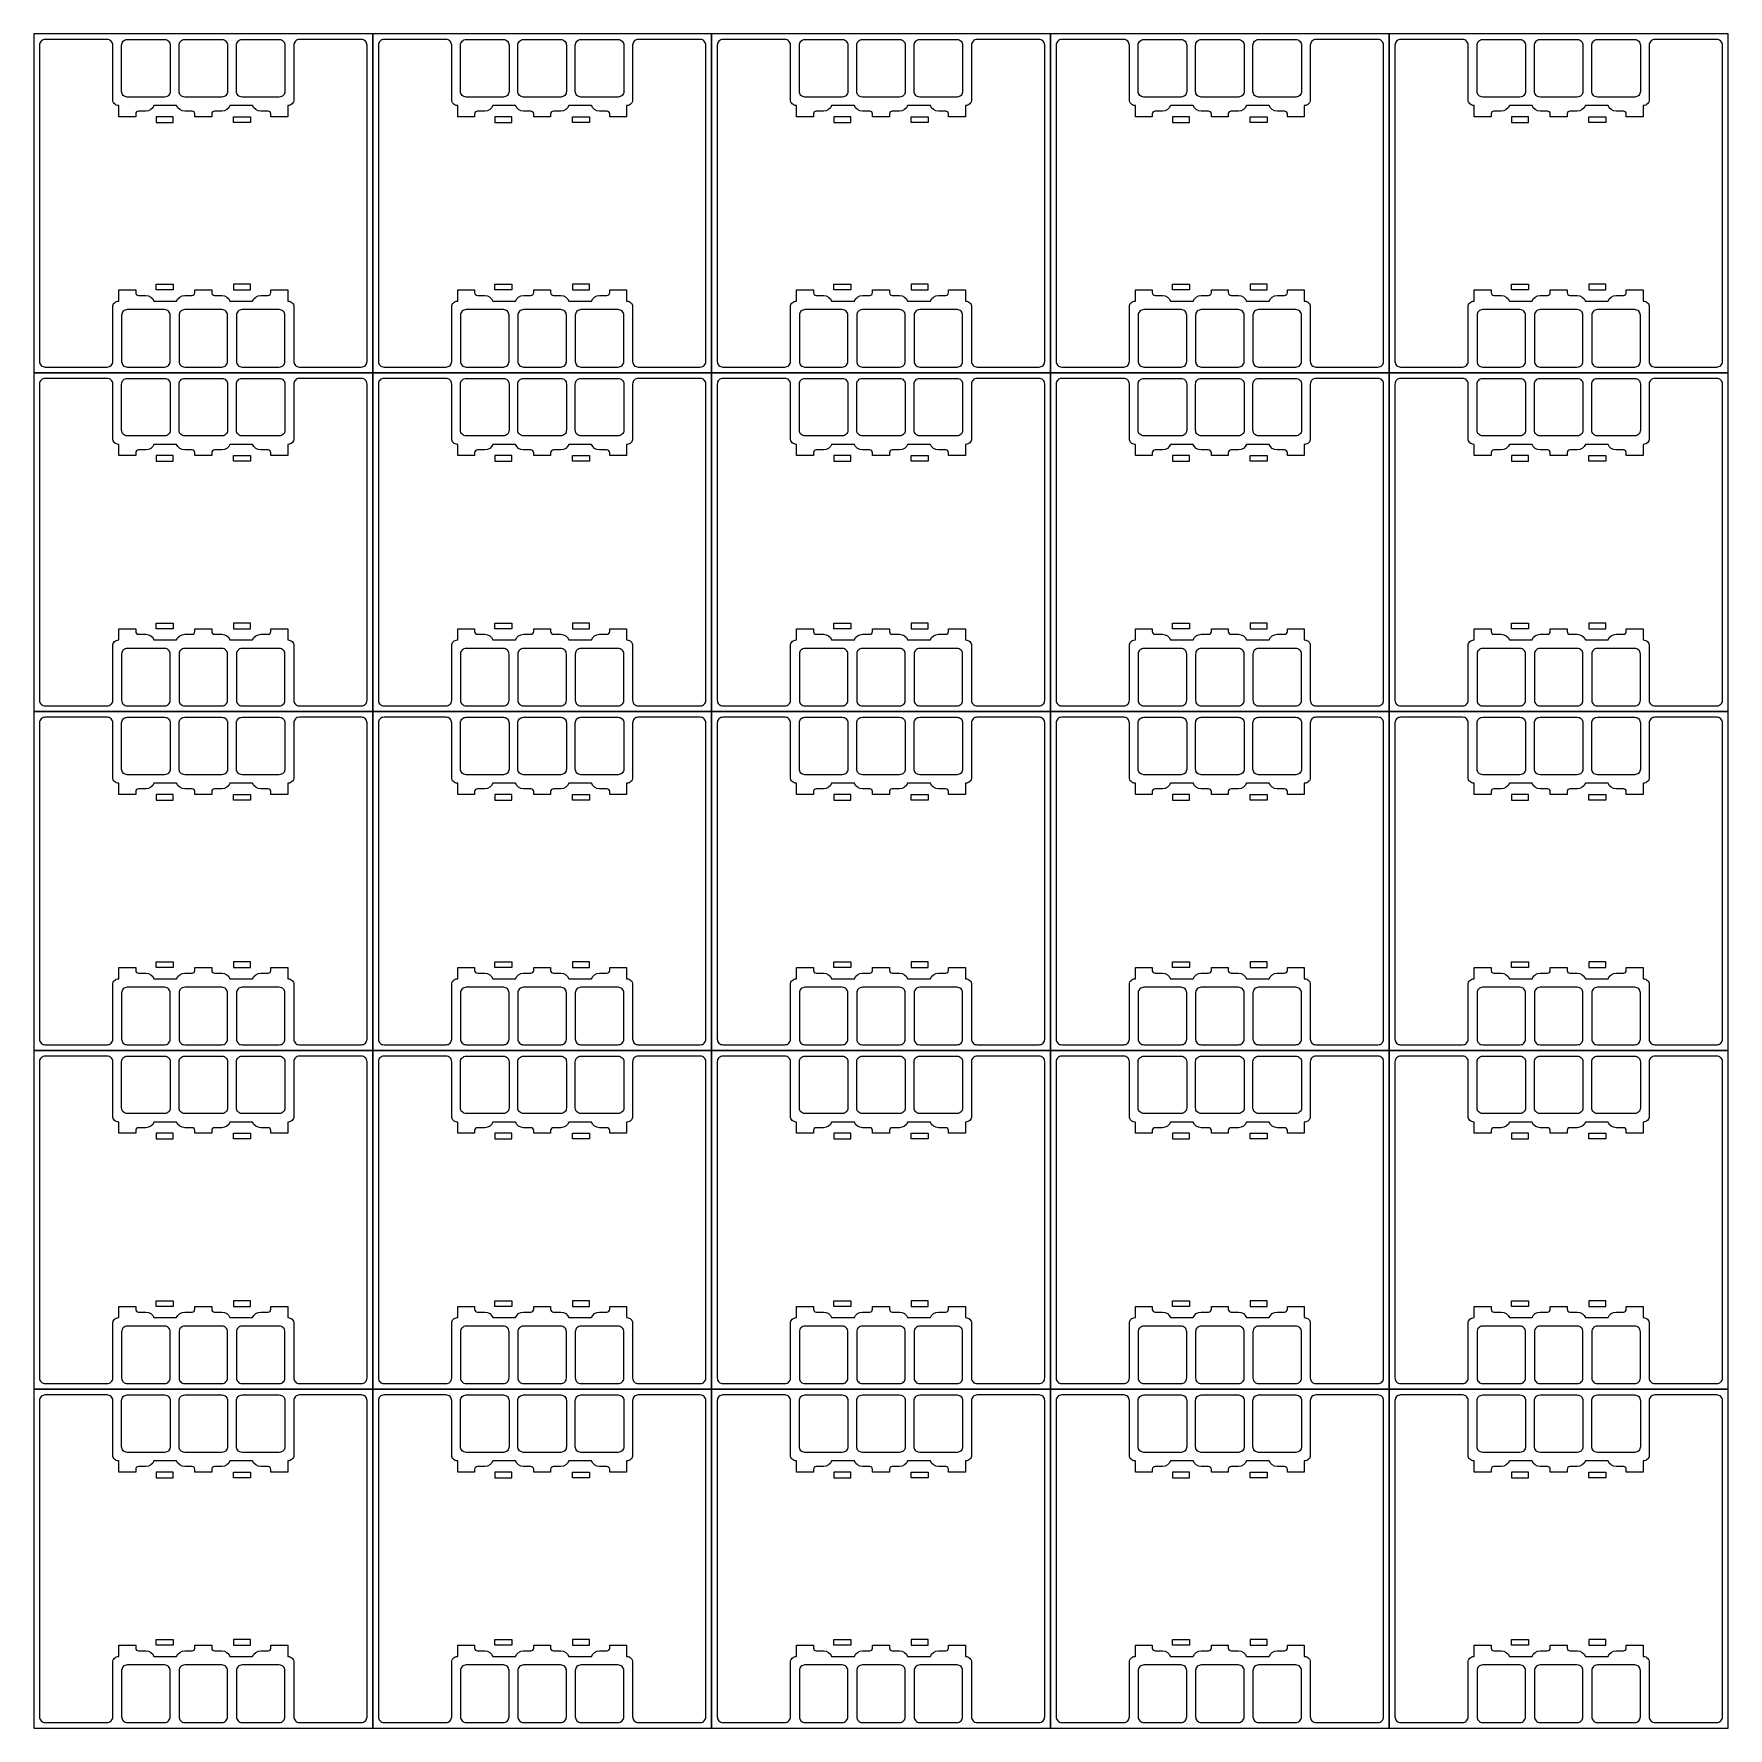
# Model space of a CAD drawing. Header units: inches. Extents: x 0 to 150, y 0 to 150.
import ezdxf

# ---------------------------------------------------------------- set-up
doc = ezdxf.new("R2010")
doc.units = ezdxf.units.IN
doc.header["$MEASUREMENT"] = 0
doc.layers.add('glassOutline', color=7, linetype='Continuous')
doc.layers.add('TC-etch-lines-chemical', color=1, linetype='Continuous')

msp = doc.modelspace()

# ---------------------------------------------------------------- linework, layer by layer
at = {"layer": 'glassOutline'}
for points in [[(0, 120), (30, 120), (30, 150), (0, 150)], [(30, 120), (60, 120), (60, 150), (30, 150)], [(60, 120), (90, 120), (90, 150), (60, 150)], [(90, 120), (120, 120), (120, 150), (90, 150)], [(120, 120), (150, 120), (150, 150), (120, 150)], [(0, 90), (30, 90), (30, 120), (0, 120)], [(30, 90), (60, 90), (60, 120), (30, 120)], [(60, 90), (90, 90), (90, 120), (60, 120)], [(90, 90), (120, 90), (120, 120), (90, 120)], [(120, 90), (150, 90), (150, 120), (120, 120)], [(0, 60), (30, 60), (30, 90), (0, 90)], [(30, 60), (60, 60), (60, 90), (30, 90)], [(60, 60), (90, 60), (90, 90), (60, 90)], [(90, 60), (120, 60), (120, 90), (90, 90)], [(120, 60), (150, 60), (150, 90), (120, 90)], [(0, 30), (30, 30), (30, 60), (0, 60)], [(30, 30), (60, 30), (60, 60), (30, 60)], [(60, 30), (90, 30), (90, 60), (60, 60)], [(90, 30), (120, 30), (120, 60), (90, 60)], [(120, 30), (150, 30), (150, 60), (120, 60)], [(0, 0), (30, 0), (30, 30), (0, 30)], [(30, 0), (60, 0), (60, 30), (30, 30)], [(60, 0), (90, 0), (90, 30), (60, 30)], [(90, 0), (120, 0), (120, 30), (90, 30)], [(120, 0), (150, 0), (150, 30), (120, 30)]]:
    msp.add_lwpolyline(points, close=True, dxfattribs=at)
at = {"layer": 'TC-etch-lines-chemical'}
for points in [[(0.5, 121, 0.414214), (1, 120.5), (6.49, 120.5, 0.414214), (6.99, 121), (6.99, 125.84, -0.414214), (7.49, 126.34), (7.52, 126.34), (7.52, 127.34), (9.02, 127.34), (9.02, 127.09, 0.414214), (9.27, 126.84), (9.92, 126.84, -0.317837), (10.63, 126.34), (12.64, 126.34, -0.317837), (13.35, 126.84), (14, 126.84, 0.414214), (14.25, 127.09), (14.25, 127.34), (15.75, 127.34), (15.75, 127.09, 0.414214), (16, 126.84), (16.65, 126.84, -0.317838), (17.36, 126.34), (19.37, 126.34, -0.317837), (20.08, 126.84), (20.73, 126.84, 0.414214), (20.98, 127.09), (20.98, 127.34), (22.48, 127.34), (22.48, 126.34), (22.51, 126.34, -0.414214), (23.01, 125.84), (23.01, 121, 0.414214), (23.51, 120.5), (29, 120.5, 0.414214), (29.5, 121), (29.5, 149, 0.414214), (29, 149.5), (23.51, 149.5, 0.414214), (23.01, 149), (23.01, 144.16, -0.414214), (22.51, 143.66), (22.48, 143.66), (22.48, 142.66), (20.98, 142.66), (20.98, 142.91, 0.414214), (20.73, 143.16), (20.08, 143.16, -0.317837), (19.37, 143.66), (17.36, 143.66, -0.317838), (16.65, 143.16), (16, 143.16, 0.414214), (15.75, 142.91), (15.75, 142.66), (14.25, 142.66), (14.25, 142.91, 0.414214), (14, 143.16), (13.35, 143.16, -0.317837), (12.64, 143.66), (10.63, 143.66, -0.317837), (9.92, 143.16), (9.27, 143.16, 0.414214), (9.02, 142.91), (9.02, 142.66), (7.52, 142.66), (7.52, 143.66), (7.49, 143.66, -0.414214), (6.99, 144.16), (6.99, 149, 0.414214), (6.49, 149.5), (1, 149.5, 0.414214), (0.5, 149)], [(11.57, 144.41), (8.27, 144.41, -0.414214), (7.77, 144.91), (7.77, 149, -0.414214), (8.27, 149.5), (11.57, 149.5, -0.414214), (12.07, 149), (12.07, 144.91, -0.414214)], [(16.65, 144.41), (13.35, 144.41, -0.414214), (12.85, 144.91), (12.85, 149, -0.414214), (13.35, 149.5), (16.65, 149.5, -0.414214), (17.15, 149), (17.15, 144.91, -0.414214)], [(21.73, 144.41), (18.43, 144.41, -0.414214), (17.93, 144.91), (17.93, 149, -0.414214), (18.43, 149.5), (21.73, 149.5, -0.414214), (22.23, 149), (22.23, 144.91, -0.414214)], [(30.5, 121, 0.414214), (31, 120.5), (36.49, 120.5, 0.414214), (36.99, 121), (36.99, 125.84, -0.414214), (37.49, 126.34), (37.52, 126.34), (37.52, 127.34), (39.02, 127.34), (39.02, 127.09, 0.414214), (39.27, 126.84), (39.92, 126.84, -0.317837), (40.63, 126.34), (42.64, 126.34, -0.317837), (43.35, 126.84), (44, 126.84, 0.414214), (44.25, 127.09), (44.25, 127.34), (45.75, 127.34), (45.75, 127.09, 0.414214), (46, 126.84), (46.65, 126.84, -0.317838), (47.36, 126.34), (49.37, 126.34, -0.317837), (50.08, 126.84), (50.73, 126.84, 0.414214), (50.98, 127.09), (50.98, 127.34), (52.48, 127.34), (52.48, 126.34), (52.51, 126.34, -0.414214), (53.01, 125.84), (53.01, 121, 0.414214), (53.51, 120.5), (59, 120.5, 0.414214), (59.5, 121), (59.5, 149, 0.414214), (59, 149.5), (53.51, 149.5, 0.414214), (53.01, 149), (53.01, 144.16, -0.414214), (52.51, 143.66), (52.48, 143.66), (52.48, 142.66), (50.98, 142.66), (50.98, 142.91, 0.414214), (50.73, 143.16), (50.08, 143.16, -0.317837), (49.37, 143.66), (47.36, 143.66, -0.317838), (46.65, 143.16), (46, 143.16, 0.414214), (45.75, 142.91), (45.75, 142.66), (44.25, 142.66), (44.25, 142.91, 0.414214), (44, 143.16), (43.35, 143.16, -0.317837), (42.64, 143.66), (40.63, 143.66, -0.317837), (39.92, 143.16), (39.27, 143.16, 0.414214), (39.02, 142.91), (39.02, 142.66), (37.52, 142.66), (37.52, 143.66), (37.49, 143.66, -0.414214), (36.99, 144.16), (36.99, 149, 0.414214), (36.49, 149.5), (31, 149.5, 0.414214), (30.5, 149)], [(41.57, 144.41), (38.27, 144.41, -0.414214), (37.77, 144.91), (37.77, 149, -0.414214), (38.27, 149.5), (41.57, 149.5, -0.414214), (42.07, 149), (42.07, 144.91, -0.414214)], [(46.65, 144.41), (43.35, 144.41, -0.414214), (42.85, 144.91), (42.85, 149, -0.414214), (43.35, 149.5), (46.65, 149.5, -0.414214), (47.15, 149), (47.15, 144.91, -0.414214)], [(51.73, 144.41), (48.43, 144.41, -0.414214), (47.93, 144.91), (47.93, 149, -0.414214), (48.43, 149.5), (51.73, 149.5, -0.414214), (52.23, 149), (52.23, 144.91, -0.414214)], [(60.5, 121, 0.414214), (61, 120.5), (66.49, 120.5, 0.414214), (66.99, 121), (66.99, 125.84, -0.414214), (67.49, 126.34), (67.52, 126.34), (67.52, 127.34), (69.02, 127.34), (69.02, 127.09, 0.414214), (69.27, 126.84), (69.92, 126.84, -0.317837), (70.63, 126.34), (72.64, 126.34, -0.317837), (73.35, 126.84), (74, 126.84, 0.414214), (74.25, 127.09), (74.25, 127.34), (75.75, 127.34), (75.75, 127.09, 0.414214), (76, 126.84), (76.65, 126.84, -0.317838), (77.36, 126.34), (79.37, 126.34, -0.317837), (80.08, 126.84), (80.73, 126.84, 0.414214), (80.98, 127.09), (80.98, 127.34), (82.48, 127.34), (82.48, 126.34), (82.51, 126.34, -0.414214), (83.01, 125.84), (83.01, 121, 0.414214), (83.51, 120.5), (89, 120.5, 0.414214), (89.5, 121), (89.5, 149, 0.414214), (89, 149.5), (83.51, 149.5, 0.414214), (83.01, 149), (83.01, 144.16, -0.414214), (82.51, 143.66), (82.48, 143.66), (82.48, 142.66), (80.98, 142.66), (80.98, 142.91, 0.414214), (80.73, 143.16), (80.08, 143.16, -0.317837), (79.37, 143.66), (77.36, 143.66, -0.317838), (76.65, 143.16), (76, 143.16, 0.414214), (75.75, 142.91), (75.75, 142.66), (74.25, 142.66), (74.25, 142.91, 0.414214), (74, 143.16), (73.35, 143.16, -0.317837), (72.64, 143.66), (70.63, 143.66, -0.317837), (69.92, 143.16), (69.27, 143.16, 0.414214), (69.02, 142.91), (69.02, 142.66), (67.52, 142.66), (67.52, 143.66), (67.49, 143.66, -0.414214), (66.99, 144.16), (66.99, 149, 0.414214), (66.49, 149.5), (61, 149.5, 0.414214), (60.5, 149)], [(71.57, 144.41), (68.27, 144.41, -0.414214), (67.77, 144.91), (67.77, 149, -0.414214), (68.27, 149.5), (71.57, 149.5, -0.414214), (72.07, 149), (72.07, 144.91, -0.414214)], [(76.65, 144.41), (73.35, 144.41, -0.414214), (72.85, 144.91), (72.85, 149, -0.414214), (73.35, 149.5), (76.65, 149.5, -0.414214), (77.15, 149), (77.15, 144.91, -0.414214)], [(81.73, 144.41), (78.43, 144.41, -0.414214), (77.93, 144.91), (77.93, 149, -0.414214), (78.43, 149.5), (81.73, 149.5, -0.414214), (82.23, 149), (82.23, 144.91, -0.414214)], [(90.5, 121, 0.414214), (91, 120.5), (96.49, 120.5, 0.414214), (96.99, 121), (96.99, 125.84, -0.414214), (97.49, 126.34), (97.52, 126.34), (97.52, 127.34), (99.02, 127.34), (99.02, 127.09, 0.414214), (99.27, 126.84), (99.92, 126.84, -0.317837), (100.63, 126.34), (102.64, 126.34, -0.317837), (103.35, 126.84), (104, 126.84, 0.414214), (104.25, 127.09), (104.25, 127.34), (105.75, 127.34), (105.75, 127.09, 0.414214), (106, 126.84), (106.65, 126.84, -0.317838), (107.36, 126.34), (109.37, 126.34, -0.317837), (110.08, 126.84), (110.73, 126.84, 0.414214), (110.98, 127.09), (110.98, 127.34), (112.48, 127.34), (112.48, 126.34), (112.51, 126.34, -0.414214), (113.01, 125.84), (113.01, 121, 0.414214), (113.51, 120.5), (119, 120.5, 0.414214), (119.5, 121), (119.5, 149, 0.414214), (119, 149.5), (113.51, 149.5, 0.414214), (113.01, 149), (113.01, 144.16, -0.414214), (112.51, 143.66), (112.48, 143.66), (112.48, 142.66), (110.98, 142.66), (110.98, 142.91, 0.414214), (110.73, 143.16), (110.08, 143.16, -0.317837), (109.37, 143.66), (107.36, 143.66, -0.317838), (106.65, 143.16), (106, 143.16, 0.414214), (105.75, 142.91), (105.75, 142.66), (104.25, 142.66), (104.25, 142.91, 0.414214), (104, 143.16), (103.35, 143.16, -0.317837), (102.64, 143.66), (100.63, 143.66, -0.317837), (99.92, 143.16), (99.27, 143.16, 0.414214), (99.02, 142.91), (99.02, 142.66), (97.52, 142.66), (97.52, 143.66), (97.49, 143.66, -0.414214), (96.99, 144.16), (96.99, 149, 0.414214), (96.49, 149.5), (91, 149.5, 0.414214), (90.5, 149)], [(101.57, 144.41), (98.27, 144.41, -0.414214), (97.77, 144.91), (97.77, 149, -0.414214), (98.27, 149.5), (101.57, 149.5, -0.414214), (102.07, 149), (102.07, 144.91, -0.414214)], [(106.65, 144.41), (103.35, 144.41, -0.414214), (102.85, 144.91), (102.85, 149, -0.414214), (103.35, 149.5), (106.65, 149.5, -0.414214), (107.15, 149), (107.15, 144.91, -0.414214)], [(111.73, 144.41), (108.43, 144.41, -0.414214), (107.93, 144.91), (107.93, 149, -0.414214), (108.43, 149.5), (111.73, 149.5, -0.414214), (112.23, 149), (112.23, 144.91, -0.414214)], [(120.5, 121, 0.414214), (121, 120.5), (126.49, 120.5, 0.414214), (126.99, 121), (126.99, 125.84, -0.414214), (127.49, 126.34), (127.52, 126.34), (127.52, 127.34), (129.02, 127.34), (129.02, 127.09, 0.414214), (129.27, 126.84), (129.92, 126.84, -0.317837), (130.63, 126.34), (132.64, 126.34, -0.317837), (133.35, 126.84), (134, 126.84, 0.414214), (134.25, 127.09), (134.25, 127.34), (135.75, 127.34), (135.75, 127.09, 0.414214), (136, 126.84), (136.65, 126.84, -0.317838), (137.36, 126.34), (139.37, 126.34, -0.317837), (140.08, 126.84), (140.73, 126.84, 0.414214), (140.98, 127.09), (140.98, 127.34), (142.48, 127.34), (142.48, 126.34), (142.51, 126.34, -0.414214), (143.01, 125.84), (143.01, 121, 0.414214), (143.51, 120.5), (149, 120.5, 0.414214), (149.5, 121), (149.5, 149, 0.414214), (149, 149.5), (143.51, 149.5, 0.414214), (143.01, 149), (143.01, 144.16, -0.414214), (142.51, 143.66), (142.48, 143.66), (142.48, 142.66), (140.98, 142.66), (140.98, 142.91, 0.414214), (140.73, 143.16), (140.08, 143.16, -0.317837), (139.37, 143.66), (137.36, 143.66, -0.317838), (136.65, 143.16), (136, 143.16, 0.414214), (135.75, 142.91), (135.75, 142.66), (134.25, 142.66), (134.25, 142.91, 0.414214), (134, 143.16), (133.35, 143.16, -0.317837), (132.64, 143.66), (130.63, 143.66, -0.317837), (129.92, 143.16), (129.27, 143.16, 0.414214), (129.02, 142.91), (129.02, 142.66), (127.52, 142.66), (127.52, 143.66), (127.49, 143.66, -0.414214), (126.99, 144.16), (126.99, 149, 0.414214), (126.49, 149.5), (121, 149.5, 0.414214), (120.5, 149)], [(131.57, 144.41), (128.27, 144.41, -0.414214), (127.77, 144.91), (127.77, 149, -0.414214), (128.27, 149.5), (131.57, 149.5, -0.414214), (132.07, 149), (132.07, 144.91, -0.414214)], [(136.65, 144.41), (133.35, 144.41, -0.414214), (132.85, 144.91), (132.85, 149, -0.414214), (133.35, 149.5), (136.65, 149.5, -0.414214), (137.15, 149), (137.15, 144.91, -0.414214)], [(141.73, 144.41), (138.43, 144.41, -0.414214), (137.93, 144.91), (137.93, 149, -0.414214), (138.43, 149.5), (141.73, 149.5, -0.414214), (142.23, 149), (142.23, 144.91, -0.414214)], [(11.57, 125.59), (8.27, 125.59, 0.414214), (7.77, 125.09), (7.77, 121, 0.414214), (8.27, 120.5), (11.57, 120.5, 0.414214), (12.07, 121), (12.07, 125.09, 0.414214)], [(16.65, 125.59), (13.35, 125.59, 0.414214), (12.85, 125.09), (12.85, 121, 0.414214), (13.35, 120.5), (16.65, 120.5, 0.414214), (17.15, 121), (17.15, 125.09, 0.414214)], [(21.73, 125.59), (18.43, 125.59, 0.414214), (17.93, 125.09), (17.93, 121, 0.414214), (18.43, 120.5), (21.73, 120.5, 0.414214), (22.23, 121), (22.23, 125.09, 0.414214)], [(41.57, 125.59), (38.27, 125.59, 0.414214), (37.77, 125.09), (37.77, 121, 0.414214), (38.27, 120.5), (41.57, 120.5, 0.414214), (42.07, 121), (42.07, 125.09, 0.414214)], [(46.65, 125.59), (43.35, 125.59, 0.414214), (42.85, 125.09), (42.85, 121, 0.414214), (43.35, 120.5), (46.65, 120.5, 0.414214), (47.15, 121), (47.15, 125.09, 0.414214)], [(51.73, 125.59), (48.43, 125.59, 0.414214), (47.93, 125.09), (47.93, 121, 0.414214), (48.43, 120.5), (51.73, 120.5, 0.414214), (52.23, 121), (52.23, 125.09, 0.414214)], [(71.57, 125.59), (68.27, 125.59, 0.414214), (67.77, 125.09), (67.77, 121, 0.414214), (68.27, 120.5), (71.57, 120.5, 0.414214), (72.07, 121), (72.07, 125.09, 0.414214)], [(76.65, 125.59), (73.35, 125.59, 0.414214), (72.85, 125.09), (72.85, 121, 0.414214), (73.35, 120.5), (76.65, 120.5, 0.414214), (77.15, 121), (77.15, 125.09, 0.414214)], [(81.73, 125.59), (78.43, 125.59, 0.414214), (77.93, 125.09), (77.93, 121, 0.414214), (78.43, 120.5), (81.73, 120.5, 0.414214), (82.23, 121), (82.23, 125.09, 0.414214)], [(101.57, 125.59), (98.27, 125.59, 0.414214), (97.77, 125.09), (97.77, 121, 0.414214), (98.27, 120.5), (101.57, 120.5, 0.414214), (102.07, 121), (102.07, 125.09, 0.414214)], [(106.65, 125.59), (103.35, 125.59, 0.414214), (102.85, 125.09), (102.85, 121, 0.414214), (103.35, 120.5), (106.65, 120.5, 0.414214), (107.15, 121), (107.15, 125.09, 0.414214)], [(111.73, 125.59), (108.43, 125.59, 0.414214), (107.93, 125.09), (107.93, 121, 0.414214), (108.43, 120.5), (111.73, 120.5, 0.414214), (112.23, 121), (112.23, 125.09, 0.414214)], [(131.57, 125.59), (128.27, 125.59, 0.414214), (127.77, 125.09), (127.77, 121, 0.414214), (128.27, 120.5), (131.57, 120.5, 0.414214), (132.07, 121), (132.07, 125.09, 0.414214)], [(136.65, 125.59), (133.35, 125.59, 0.414214), (132.85, 125.09), (132.85, 121, 0.414214), (133.35, 120.5), (136.65, 120.5, 0.414214), (137.15, 121), (137.15, 125.09, 0.414214)], [(141.73, 125.59), (138.43, 125.59, 0.414214), (137.93, 125.09), (137.93, 121, 0.414214), (138.43, 120.5), (141.73, 120.5, 0.414214), (142.23, 121), (142.23, 125.09, 0.414214)], [(0.5, 91, 0.414214), (1, 90.5), (6.49, 90.5, 0.414214), (6.99, 91), (6.99, 95.84, -0.414214), (7.49, 96.34), (7.52, 96.34), (7.52, 97.34), (9.02, 97.34), (9.02, 97.09, 0.414214), (9.27, 96.84), (9.92, 96.84, -0.317837), (10.63, 96.34), (12.64, 96.34, -0.317837), (13.35, 96.84), (14, 96.84, 0.414214), (14.25, 97.09), (14.25, 97.34), (15.75, 97.34), (15.75, 97.09, 0.414214), (16, 96.84), (16.65, 96.84, -0.317838), (17.36, 96.34), (19.37, 96.34, -0.317837), (20.08, 96.84), (20.73, 96.84, 0.414214), (20.98, 97.09), (20.98, 97.34), (22.48, 97.34), (22.48, 96.34), (22.51, 96.34, -0.414214), (23.01, 95.84), (23.01, 91, 0.414214), (23.51, 90.5), (29, 90.5, 0.414214), (29.5, 91), (29.5, 119, 0.414214), (29, 119.5), (23.51, 119.5, 0.414214), (23.01, 119), (23.01, 114.16, -0.414214), (22.51, 113.66), (22.48, 113.66), (22.48, 112.66), (20.98, 112.66), (20.98, 112.91, 0.414214), (20.73, 113.16), (20.08, 113.16, -0.317837), (19.37, 113.66), (17.36, 113.66, -0.317838), (16.65, 113.16), (16, 113.16, 0.414214), (15.75, 112.91), (15.75, 112.66), (14.25, 112.66), (14.25, 112.91, 0.414214), (14, 113.16), (13.35, 113.16, -0.317837), (12.64, 113.66), (10.63, 113.66, -0.317837), (9.92, 113.16), (9.27, 113.16, 0.414214), (9.02, 112.91), (9.02, 112.66), (7.52, 112.66), (7.52, 113.66), (7.49, 113.66, -0.414214), (6.99, 114.16), (6.99, 119, 0.414214), (6.49, 119.5), (1, 119.5, 0.414214), (0.5, 119)], [(11.57, 114.41), (8.27, 114.41, -0.414214), (7.77, 114.91), (7.77, 119, -0.414214), (8.27, 119.5), (11.57, 119.5, -0.414214), (12.07, 119), (12.07, 114.91, -0.414214)], [(16.65, 114.41), (13.35, 114.41, -0.414214), (12.85, 114.91), (12.85, 119, -0.414214), (13.35, 119.5), (16.65, 119.5, -0.414214), (17.15, 119), (17.15, 114.91, -0.414214)], [(21.73, 114.41), (18.43, 114.41, -0.414214), (17.93, 114.91), (17.93, 119, -0.414214), (18.43, 119.5), (21.73, 119.5, -0.414214), (22.23, 119), (22.23, 114.91, -0.414214)], [(30.5, 91, 0.414214), (31, 90.5), (36.49, 90.5, 0.414214), (36.99, 91), (36.99, 95.84, -0.414214), (37.49, 96.34), (37.52, 96.34), (37.52, 97.34), (39.02, 97.34), (39.02, 97.09, 0.414214), (39.27, 96.84), (39.92, 96.84, -0.317837), (40.63, 96.34), (42.64, 96.34, -0.317837), (43.35, 96.84), (44, 96.84, 0.414214), (44.25, 97.09), (44.25, 97.34), (45.75, 97.34), (45.75, 97.09, 0.414214), (46, 96.84), (46.65, 96.84, -0.317838), (47.36, 96.34), (49.37, 96.34, -0.317837), (50.08, 96.84), (50.73, 96.84, 0.414214), (50.98, 97.09), (50.98, 97.34), (52.48, 97.34), (52.48, 96.34), (52.51, 96.34, -0.414214), (53.01, 95.84), (53.01, 91, 0.414214), (53.51, 90.5), (59, 90.5, 0.414214), (59.5, 91), (59.5, 119, 0.414214), (59, 119.5), (53.51, 119.5, 0.414214), (53.01, 119), (53.01, 114.16, -0.414214), (52.51, 113.66), (52.48, 113.66), (52.48, 112.66), (50.98, 112.66), (50.98, 112.91, 0.414214), (50.73, 113.16), (50.08, 113.16, -0.317837), (49.37, 113.66), (47.36, 113.66, -0.317838), (46.65, 113.16), (46, 113.16, 0.414214), (45.75, 112.91), (45.75, 112.66), (44.25, 112.66), (44.25, 112.91, 0.414214), (44, 113.16), (43.35, 113.16, -0.317837), (42.64, 113.66), (40.63, 113.66, -0.317837), (39.92, 113.16), (39.27, 113.16, 0.414214), (39.02, 112.91), (39.02, 112.66), (37.52, 112.66), (37.52, 113.66), (37.49, 113.66, -0.414214), (36.99, 114.16), (36.99, 119, 0.414214), (36.49, 119.5), (31, 119.5, 0.414214), (30.5, 119)], [(41.57, 114.41), (38.27, 114.41, -0.414214), (37.77, 114.91), (37.77, 119, -0.414214), (38.27, 119.5), (41.57, 119.5, -0.414214), (42.07, 119), (42.07, 114.91, -0.414214)], [(46.65, 114.41), (43.35, 114.41, -0.414214), (42.85, 114.91), (42.85, 119, -0.414214), (43.35, 119.5), (46.65, 119.5, -0.414214), (47.15, 119), (47.15, 114.91, -0.414214)], [(51.73, 114.41), (48.43, 114.41, -0.414214), (47.93, 114.91), (47.93, 119, -0.414214), (48.43, 119.5), (51.73, 119.5, -0.414214), (52.23, 119), (52.23, 114.91, -0.414214)], [(60.5, 91, 0.414214), (61, 90.5), (66.49, 90.5, 0.414214), (66.99, 91), (66.99, 95.84, -0.414214), (67.49, 96.34), (67.52, 96.34), (67.52, 97.34), (69.02, 97.34), (69.02, 97.09, 0.414214), (69.27, 96.84), (69.92, 96.84, -0.317837), (70.63, 96.34), (72.64, 96.34, -0.317837), (73.35, 96.84), (74, 96.84, 0.414214), (74.25, 97.09), (74.25, 97.34), (75.75, 97.34), (75.75, 97.09, 0.414214), (76, 96.84), (76.65, 96.84, -0.317838), (77.36, 96.34), (79.37, 96.34, -0.317837), (80.08, 96.84), (80.73, 96.84, 0.414214), (80.98, 97.09), (80.98, 97.34), (82.48, 97.34), (82.48, 96.34), (82.51, 96.34, -0.414214), (83.01, 95.84), (83.01, 91, 0.414214), (83.51, 90.5), (89, 90.5, 0.414214), (89.5, 91), (89.5, 119, 0.414214), (89, 119.5), (83.51, 119.5, 0.414214), (83.01, 119), (83.01, 114.16, -0.414214), (82.51, 113.66), (82.48, 113.66), (82.48, 112.66), (80.98, 112.66), (80.98, 112.91, 0.414214), (80.73, 113.16), (80.08, 113.16, -0.317837), (79.37, 113.66), (77.36, 113.66, -0.317838), (76.65, 113.16), (76, 113.16, 0.414214), (75.75, 112.91), (75.75, 112.66), (74.25, 112.66), (74.25, 112.91, 0.414214), (74, 113.16), (73.35, 113.16, -0.317837), (72.64, 113.66), (70.63, 113.66, -0.317837), (69.92, 113.16), (69.27, 113.16, 0.414214), (69.02, 112.91), (69.02, 112.66), (67.52, 112.66), (67.52, 113.66), (67.49, 113.66, -0.414214), (66.99, 114.16), (66.99, 119, 0.414214), (66.49, 119.5), (61, 119.5, 0.414214), (60.5, 119)], [(71.57, 114.41), (68.27, 114.41, -0.414214), (67.77, 114.91), (67.77, 119, -0.414214), (68.27, 119.5), (71.57, 119.5, -0.414214), (72.07, 119), (72.07, 114.91, -0.414214)], [(76.65, 114.41), (73.35, 114.41, -0.414214), (72.85, 114.91), (72.85, 119, -0.414214), (73.35, 119.5), (76.65, 119.5, -0.414214), (77.15, 119), (77.15, 114.91, -0.414214)], [(81.73, 114.41), (78.43, 114.41, -0.414214), (77.93, 114.91), (77.93, 119, -0.414214), (78.43, 119.5), (81.73, 119.5, -0.414214), (82.23, 119), (82.23, 114.91, -0.414214)], [(90.5, 91, 0.414214), (91, 90.5), (96.49, 90.5, 0.414214), (96.99, 91), (96.99, 95.84, -0.414214), (97.49, 96.34), (97.52, 96.34), (97.52, 97.34), (99.02, 97.34), (99.02, 97.09, 0.414214), (99.27, 96.84), (99.92, 96.84, -0.317837), (100.63, 96.34), (102.64, 96.34, -0.317837), (103.35, 96.84), (104, 96.84, 0.414214), (104.25, 97.09), (104.25, 97.34), (105.75, 97.34), (105.75, 97.09, 0.414214), (106, 96.84), (106.65, 96.84, -0.317838), (107.36, 96.34), (109.37, 96.34, -0.317837), (110.08, 96.84), (110.73, 96.84, 0.414214), (110.98, 97.09), (110.98, 97.34), (112.48, 97.34), (112.48, 96.34), (112.51, 96.34, -0.414214), (113.01, 95.84), (113.01, 91, 0.414214), (113.51, 90.5), (119, 90.5, 0.414214), (119.5, 91), (119.5, 119, 0.414214), (119, 119.5), (113.51, 119.5, 0.414214), (113.01, 119), (113.01, 114.16, -0.414214), (112.51, 113.66), (112.48, 113.66), (112.48, 112.66), (110.98, 112.66), (110.98, 112.91, 0.414214), (110.73, 113.16), (110.08, 113.16, -0.317837), (109.37, 113.66), (107.36, 113.66, -0.317838), (106.65, 113.16), (106, 113.16, 0.414214), (105.75, 112.91), (105.75, 112.66), (104.25, 112.66), (104.25, 112.91, 0.414214), (104, 113.16), (103.35, 113.16, -0.317837), (102.64, 113.66), (100.63, 113.66, -0.317837), (99.92, 113.16), (99.27, 113.16, 0.414214), (99.02, 112.91), (99.02, 112.66), (97.52, 112.66), (97.52, 113.66), (97.49, 113.66, -0.414214), (96.99, 114.16), (96.99, 119, 0.414214), (96.49, 119.5), (91, 119.5, 0.414214), (90.5, 119)], [(101.57, 114.41), (98.27, 114.41, -0.414214), (97.77, 114.91), (97.77, 119, -0.414214), (98.27, 119.5), (101.57, 119.5, -0.414214), (102.07, 119), (102.07, 114.91, -0.414214)], [(106.65, 114.41), (103.35, 114.41, -0.414214), (102.85, 114.91), (102.85, 119, -0.414214), (103.35, 119.5), (106.65, 119.5, -0.414214), (107.15, 119), (107.15, 114.91, -0.414214)], [(111.73, 114.41), (108.43, 114.41, -0.414214), (107.93, 114.91), (107.93, 119, -0.414214), (108.43, 119.5), (111.73, 119.5, -0.414214), (112.23, 119), (112.23, 114.91, -0.414214)], [(120.5, 91, 0.414214), (121, 90.5), (126.49, 90.5, 0.414214), (126.99, 91), (126.99, 95.84, -0.414214), (127.49, 96.34), (127.52, 96.34), (127.52, 97.34), (129.02, 97.34), (129.02, 97.09, 0.414214), (129.27, 96.84), (129.92, 96.84, -0.317837), (130.63, 96.34), (132.64, 96.34, -0.317837), (133.35, 96.84), (134, 96.84, 0.414214), (134.25, 97.09), (134.25, 97.34), (135.75, 97.34), (135.75, 97.09, 0.414214), (136, 96.84), (136.65, 96.84, -0.317838), (137.36, 96.34), (139.37, 96.34, -0.317837), (140.08, 96.84), (140.73, 96.84, 0.414214), (140.98, 97.09), (140.98, 97.34), (142.48, 97.34), (142.48, 96.34), (142.51, 96.34, -0.414214), (143.01, 95.84), (143.01, 91, 0.414214), (143.51, 90.5), (149, 90.5, 0.414214), (149.5, 91), (149.5, 119, 0.414214), (149, 119.5), (143.51, 119.5, 0.414214), (143.01, 119), (143.01, 114.16, -0.414214), (142.51, 113.66), (142.48, 113.66), (142.48, 112.66), (140.98, 112.66), (140.98, 112.91, 0.414214), (140.73, 113.16), (140.08, 113.16, -0.317837), (139.37, 113.66), (137.36, 113.66, -0.317838), (136.65, 113.16), (136, 113.16, 0.414214), (135.75, 112.91), (135.75, 112.66), (134.25, 112.66), (134.25, 112.91, 0.414214), (134, 113.16), (133.35, 113.16, -0.317837), (132.64, 113.66), (130.63, 113.66, -0.317837), (129.92, 113.16), (129.27, 113.16, 0.414214), (129.02, 112.91), (129.02, 112.66), (127.52, 112.66), (127.52, 113.66), (127.49, 113.66, -0.414214), (126.99, 114.16), (126.99, 119, 0.414214), (126.49, 119.5), (121, 119.5, 0.414214), (120.5, 119)], [(131.57, 114.41), (128.27, 114.41, -0.414214), (127.77, 114.91), (127.77, 119, -0.414214), (128.27, 119.5), (131.57, 119.5, -0.414214), (132.07, 119), (132.07, 114.91, -0.414214)], [(136.65, 114.41), (133.35, 114.41, -0.414214), (132.85, 114.91), (132.85, 119, -0.414214), (133.35, 119.5), (136.65, 119.5, -0.414214), (137.15, 119), (137.15, 114.91, -0.414214)], [(141.73, 114.41), (138.43, 114.41, -0.414214), (137.93, 114.91), (137.93, 119, -0.414214), (138.43, 119.5), (141.73, 119.5, -0.414214), (142.23, 119), (142.23, 114.91, -0.414214)], [(11.57, 95.59), (8.27, 95.59, 0.414214), (7.77, 95.09), (7.77, 91, 0.414214), (8.27, 90.5), (11.57, 90.5, 0.414214), (12.07, 91), (12.07, 95.09, 0.414214)], [(16.65, 95.59), (13.35, 95.59, 0.414214), (12.85, 95.09), (12.85, 91, 0.414214), (13.35, 90.5), (16.65, 90.5, 0.414214), (17.15, 91), (17.15, 95.09, 0.414214)], [(21.73, 95.59), (18.43, 95.59, 0.414214), (17.93, 95.09), (17.93, 91, 0.414214), (18.43, 90.5), (21.73, 90.5, 0.414214), (22.23, 91), (22.23, 95.09, 0.414214)], [(41.57, 95.59), (38.27, 95.59, 0.414214), (37.77, 95.09), (37.77, 91, 0.414214), (38.27, 90.5), (41.57, 90.5, 0.414214), (42.07, 91), (42.07, 95.09, 0.414214)], [(46.65, 95.59), (43.35, 95.59, 0.414214), (42.85, 95.09), (42.85, 91, 0.414214), (43.35, 90.5), (46.65, 90.5, 0.414214), (47.15, 91), (47.15, 95.09, 0.414214)], [(51.73, 95.59), (48.43, 95.59, 0.414214), (47.93, 95.09), (47.93, 91, 0.414214), (48.43, 90.5), (51.73, 90.5, 0.414214), (52.23, 91), (52.23, 95.09, 0.414214)], [(71.57, 95.59), (68.27, 95.59, 0.414214), (67.77, 95.09), (67.77, 91, 0.414214), (68.27, 90.5), (71.57, 90.5, 0.414214), (72.07, 91), (72.07, 95.09, 0.414214)], [(76.65, 95.59), (73.35, 95.59, 0.414214), (72.85, 95.09), (72.85, 91, 0.414214), (73.35, 90.5), (76.65, 90.5, 0.414214), (77.15, 91), (77.15, 95.09, 0.414214)], [(81.73, 95.59), (78.43, 95.59, 0.414214), (77.93, 95.09), (77.93, 91, 0.414214), (78.43, 90.5), (81.73, 90.5, 0.414214), (82.23, 91), (82.23, 95.09, 0.414214)], [(101.57, 95.59), (98.27, 95.59, 0.414214), (97.77, 95.09), (97.77, 91, 0.414214), (98.27, 90.5), (101.57, 90.5, 0.414214), (102.07, 91), (102.07, 95.09, 0.414214)], [(106.65, 95.59), (103.35, 95.59, 0.414214), (102.85, 95.09), (102.85, 91, 0.414214), (103.35, 90.5), (106.65, 90.5, 0.414214), (107.15, 91), (107.15, 95.09, 0.414214)], [(111.73, 95.59), (108.43, 95.59, 0.414214), (107.93, 95.09), (107.93, 91, 0.414214), (108.43, 90.5), (111.73, 90.5, 0.414214), (112.23, 91), (112.23, 95.09, 0.414214)], [(131.57, 95.59), (128.27, 95.59, 0.414214), (127.77, 95.09), (127.77, 91, 0.414214), (128.27, 90.5), (131.57, 90.5, 0.414214), (132.07, 91), (132.07, 95.09, 0.414214)], [(136.65, 95.59), (133.35, 95.59, 0.414214), (132.85, 95.09), (132.85, 91, 0.414214), (133.35, 90.5), (136.65, 90.5, 0.414214), (137.15, 91), (137.15, 95.09, 0.414214)], [(141.73, 95.59), (138.43, 95.59, 0.414214), (137.93, 95.09), (137.93, 91, 0.414214), (138.43, 90.5), (141.73, 90.5, 0.414214), (142.23, 91), (142.23, 95.09, 0.414214)], [(0.5, 61, 0.414214), (1, 60.5), (6.49, 60.5, 0.414214), (6.99, 61), (6.99, 65.84, -0.414214), (7.49, 66.34), (7.52, 66.34), (7.52, 67.34), (9.02, 67.34), (9.02, 67.09, 0.414214), (9.27, 66.84), (9.92, 66.84, -0.317837), (10.63, 66.34), (12.64, 66.34, -0.317837), (13.35, 66.84), (14, 66.84, 0.414214), (14.25, 67.09), (14.25, 67.34), (15.75, 67.34), (15.75, 67.09, 0.414214), (16, 66.84), (16.65, 66.84, -0.317838), (17.36, 66.34), (19.37, 66.34, -0.317837), (20.08, 66.84), (20.73, 66.84, 0.414214), (20.98, 67.09), (20.98, 67.34), (22.48, 67.34), (22.48, 66.34), (22.51, 66.34, -0.414214), (23.01, 65.84), (23.01, 61, 0.414214), (23.51, 60.5), (29, 60.5, 0.414214), (29.5, 61), (29.5, 89, 0.414214), (29, 89.5), (23.51, 89.5, 0.414214), (23.01, 89), (23.01, 84.16, -0.414214), (22.51, 83.66), (22.48, 83.66), (22.48, 82.66), (20.98, 82.66), (20.98, 82.91, 0.414214), (20.73, 83.16), (20.08, 83.16, -0.317837), (19.37, 83.66), (17.36, 83.66, -0.317838), (16.65, 83.16), (16, 83.16, 0.414214), (15.75, 82.91), (15.75, 82.66), (14.25, 82.66), (14.25, 82.91, 0.414214), (14, 83.16), (13.35, 83.16, -0.317837), (12.64, 83.66), (10.63, 83.66, -0.317837), (9.92, 83.16), (9.27, 83.16, 0.414214), (9.02, 82.91), (9.02, 82.66), (7.52, 82.66), (7.52, 83.66), (7.49, 83.66, -0.414214), (6.99, 84.16), (6.99, 89, 0.414214), (6.49, 89.5), (1, 89.5, 0.414214), (0.5, 89)], [(11.57, 84.41), (8.27, 84.41, -0.414214), (7.77, 84.91), (7.77, 89, -0.414214), (8.27, 89.5), (11.57, 89.5, -0.414214), (12.07, 89), (12.07, 84.91, -0.414214)], [(16.65, 84.41), (13.35, 84.41, -0.414214), (12.85, 84.91), (12.85, 89, -0.414214), (13.35, 89.5), (16.65, 89.5, -0.414214), (17.15, 89), (17.15, 84.91, -0.414214)], [(21.73, 84.41), (18.43, 84.41, -0.414214), (17.93, 84.91), (17.93, 89, -0.414214), (18.43, 89.5), (21.73, 89.5, -0.414214), (22.23, 89), (22.23, 84.91, -0.414214)], [(30.5, 61, 0.414214), (31, 60.5), (36.49, 60.5, 0.414214), (36.99, 61), (36.99, 65.84, -0.414214), (37.49, 66.34), (37.52, 66.34), (37.52, 67.34), (39.02, 67.34), (39.02, 67.09, 0.414214), (39.27, 66.84), (39.92, 66.84, -0.317837), (40.63, 66.34), (42.64, 66.34, -0.317837), (43.35, 66.84), (44, 66.84, 0.414214), (44.25, 67.09), (44.25, 67.34), (45.75, 67.34), (45.75, 67.09, 0.414214), (46, 66.84), (46.65, 66.84, -0.317838), (47.36, 66.34), (49.37, 66.34, -0.317837), (50.08, 66.84), (50.73, 66.84, 0.414214), (50.98, 67.09), (50.98, 67.34), (52.48, 67.34), (52.48, 66.34), (52.51, 66.34, -0.414214), (53.01, 65.84), (53.01, 61, 0.414214), (53.51, 60.5), (59, 60.5, 0.414214), (59.5, 61), (59.5, 89, 0.414214), (59, 89.5), (53.51, 89.5, 0.414214), (53.01, 89), (53.01, 84.16, -0.414214), (52.51, 83.66), (52.48, 83.66), (52.48, 82.66), (50.98, 82.66), (50.98, 82.91, 0.414214), (50.73, 83.16), (50.08, 83.16, -0.317837), (49.37, 83.66), (47.36, 83.66, -0.317838), (46.65, 83.16), (46, 83.16, 0.414214), (45.75, 82.91), (45.75, 82.66), (44.25, 82.66), (44.25, 82.91, 0.414214), (44, 83.16), (43.35, 83.16, -0.317837), (42.64, 83.66), (40.63, 83.66, -0.317837), (39.92, 83.16), (39.27, 83.16, 0.414214), (39.02, 82.91), (39.02, 82.66), (37.52, 82.66), (37.52, 83.66), (37.49, 83.66, -0.414214), (36.99, 84.16), (36.99, 89, 0.414214), (36.49, 89.5), (31, 89.5, 0.414214), (30.5, 89)], [(41.57, 84.41), (38.27, 84.41, -0.414214), (37.77, 84.91), (37.77, 89, -0.414214), (38.27, 89.5), (41.57, 89.5, -0.414214), (42.07, 89), (42.07, 84.91, -0.414214)], [(46.65, 84.41), (43.35, 84.41, -0.414214), (42.85, 84.91), (42.85, 89, -0.414214), (43.35, 89.5), (46.65, 89.5, -0.414214), (47.15, 89), (47.15, 84.91, -0.414214)], [(51.73, 84.41), (48.43, 84.41, -0.414214), (47.93, 84.91), (47.93, 89, -0.414214), (48.43, 89.5), (51.73, 89.5, -0.414214), (52.23, 89), (52.23, 84.91, -0.414214)], [(60.5, 61, 0.414214), (61, 60.5), (66.49, 60.5, 0.414214), (66.99, 61), (66.99, 65.84, -0.414214), (67.49, 66.34), (67.52, 66.34), (67.52, 67.34), (69.02, 67.34), (69.02, 67.09, 0.414214), (69.27, 66.84), (69.92, 66.84, -0.317837), (70.63, 66.34), (72.64, 66.34, -0.317837), (73.35, 66.84), (74, 66.84, 0.414214), (74.25, 67.09), (74.25, 67.34), (75.75, 67.34), (75.75, 67.09, 0.414214), (76, 66.84), (76.65, 66.84, -0.317838), (77.36, 66.34), (79.37, 66.34, -0.317837), (80.08, 66.84), (80.73, 66.84, 0.414214), (80.98, 67.09), (80.98, 67.34), (82.48, 67.34), (82.48, 66.34), (82.51, 66.34, -0.414214), (83.01, 65.84), (83.01, 61, 0.414214), (83.51, 60.5), (89, 60.5, 0.414214), (89.5, 61), (89.5, 89, 0.414214), (89, 89.5), (83.51, 89.5, 0.414214), (83.01, 89), (83.01, 84.16, -0.414214), (82.51, 83.66), (82.48, 83.66), (82.48, 82.66), (80.98, 82.66), (80.98, 82.91, 0.414214), (80.73, 83.16), (80.08, 83.16, -0.317837), (79.37, 83.66), (77.36, 83.66, -0.317838), (76.65, 83.16), (76, 83.16, 0.414214), (75.75, 82.91), (75.75, 82.66), (74.25, 82.66), (74.25, 82.91, 0.414214), (74, 83.16), (73.35, 83.16, -0.317837), (72.64, 83.66), (70.63, 83.66, -0.317837), (69.92, 83.16), (69.27, 83.16, 0.414214), (69.02, 82.91), (69.02, 82.66), (67.52, 82.66), (67.52, 83.66), (67.49, 83.66, -0.414214), (66.99, 84.16), (66.99, 89, 0.414214), (66.49, 89.5), (61, 89.5, 0.414214), (60.5, 89)], [(71.57, 84.41), (68.27, 84.41, -0.414214), (67.77, 84.91), (67.77, 89, -0.414214), (68.27, 89.5), (71.57, 89.5, -0.414214), (72.07, 89), (72.07, 84.91, -0.414214)], [(76.65, 84.41), (73.35, 84.41, -0.414214), (72.85, 84.91), (72.85, 89, -0.414214), (73.35, 89.5), (76.65, 89.5, -0.414214), (77.15, 89), (77.15, 84.91, -0.414214)], [(81.73, 84.41), (78.43, 84.41, -0.414214), (77.93, 84.91), (77.93, 89, -0.414214), (78.43, 89.5), (81.73, 89.5, -0.414214), (82.23, 89), (82.23, 84.91, -0.414214)], [(90.5, 61, 0.414214), (91, 60.5), (96.49, 60.5, 0.414214), (96.99, 61), (96.99, 65.84, -0.414214), (97.49, 66.34), (97.52, 66.34), (97.52, 67.34), (99.02, 67.34), (99.02, 67.09, 0.414214), (99.27, 66.84), (99.92, 66.84, -0.317837), (100.63, 66.34), (102.64, 66.34, -0.317837), (103.35, 66.84), (104, 66.84, 0.414214), (104.25, 67.09), (104.25, 67.34), (105.75, 67.34), (105.75, 67.09, 0.414214), (106, 66.84), (106.65, 66.84, -0.317838), (107.36, 66.34), (109.37, 66.34, -0.317837), (110.08, 66.84), (110.73, 66.84, 0.414214), (110.98, 67.09), (110.98, 67.34), (112.48, 67.34), (112.48, 66.34), (112.51, 66.34, -0.414214), (113.01, 65.84), (113.01, 61, 0.414214), (113.51, 60.5), (119, 60.5, 0.414214), (119.5, 61), (119.5, 89, 0.414214), (119, 89.5), (113.51, 89.5, 0.414214), (113.01, 89), (113.01, 84.16, -0.414214), (112.51, 83.66), (112.48, 83.66), (112.48, 82.66), (110.98, 82.66), (110.98, 82.91, 0.414214), (110.73, 83.16), (110.08, 83.16, -0.317837), (109.37, 83.66), (107.36, 83.66, -0.317838), (106.65, 83.16), (106, 83.16, 0.414214), (105.75, 82.91), (105.75, 82.66), (104.25, 82.66), (104.25, 82.91, 0.414214), (104, 83.16), (103.35, 83.16, -0.317837), (102.64, 83.66), (100.63, 83.66, -0.317837), (99.92, 83.16), (99.27, 83.16, 0.414214), (99.02, 82.91), (99.02, 82.66), (97.52, 82.66), (97.52, 83.66), (97.49, 83.66, -0.414214), (96.99, 84.16), (96.99, 89, 0.414214), (96.49, 89.5), (91, 89.5, 0.414214), (90.5, 89)], [(101.57, 84.41), (98.27, 84.41, -0.414214), (97.77, 84.91), (97.77, 89, -0.414214), (98.27, 89.5), (101.57, 89.5, -0.414214), (102.07, 89), (102.07, 84.91, -0.414214)], [(106.65, 84.41), (103.35, 84.41, -0.414214), (102.85, 84.91), (102.85, 89, -0.414214), (103.35, 89.5), (106.65, 89.5, -0.414214), (107.15, 89), (107.15, 84.91, -0.414214)], [(111.73, 84.41), (108.43, 84.41, -0.414214), (107.93, 84.91), (107.93, 89, -0.414214), (108.43, 89.5), (111.73, 89.5, -0.414214), (112.23, 89), (112.23, 84.91, -0.414214)], [(120.5, 61, 0.414214), (121, 60.5), (126.49, 60.5, 0.414214), (126.99, 61), (126.99, 65.84, -0.414214), (127.49, 66.34), (127.52, 66.34), (127.52, 67.34), (129.02, 67.34), (129.02, 67.09, 0.414214), (129.27, 66.84), (129.92, 66.84, -0.317837), (130.63, 66.34), (132.64, 66.34, -0.317837), (133.35, 66.84), (134, 66.84, 0.414214), (134.25, 67.09), (134.25, 67.34), (135.75, 67.34), (135.75, 67.09, 0.414214), (136, 66.84), (136.65, 66.84, -0.317838), (137.36, 66.34), (139.37, 66.34, -0.317837), (140.08, 66.84), (140.73, 66.84, 0.414214), (140.98, 67.09), (140.98, 67.34), (142.48, 67.34), (142.48, 66.34), (142.51, 66.34, -0.414214), (143.01, 65.84), (143.01, 61, 0.414214), (143.51, 60.5), (149, 60.5, 0.414214), (149.5, 61), (149.5, 89, 0.414214), (149, 89.5), (143.51, 89.5, 0.414214), (143.01, 89), (143.01, 84.16, -0.414214), (142.51, 83.66), (142.48, 83.66), (142.48, 82.66), (140.98, 82.66), (140.98, 82.91, 0.414214), (140.73, 83.16), (140.08, 83.16, -0.317837), (139.37, 83.66), (137.36, 83.66, -0.317838), (136.65, 83.16), (136, 83.16, 0.414214), (135.75, 82.91), (135.75, 82.66), (134.25, 82.66), (134.25, 82.91, 0.414214), (134, 83.16), (133.35, 83.16, -0.317837), (132.64, 83.66), (130.63, 83.66, -0.317837), (129.92, 83.16), (129.27, 83.16, 0.414214), (129.02, 82.91), (129.02, 82.66), (127.52, 82.66), (127.52, 83.66), (127.49, 83.66, -0.414214), (126.99, 84.16), (126.99, 89, 0.414214), (126.49, 89.5), (121, 89.5, 0.414214), (120.5, 89)], [(131.57, 84.41), (128.27, 84.41, -0.414214), (127.77, 84.91), (127.77, 89, -0.414214), (128.27, 89.5), (131.57, 89.5, -0.414214), (132.07, 89), (132.07, 84.91, -0.414214)], [(136.65, 84.41), (133.35, 84.41, -0.414214), (132.85, 84.91), (132.85, 89, -0.414214), (133.35, 89.5), (136.65, 89.5, -0.414214), (137.15, 89), (137.15, 84.91, -0.414214)], [(141.73, 84.41), (138.43, 84.41, -0.414214), (137.93, 84.91), (137.93, 89, -0.414214), (138.43, 89.5), (141.73, 89.5, -0.414214), (142.23, 89), (142.23, 84.91, -0.414214)], [(11.57, 65.59), (8.27, 65.59, 0.414214), (7.77, 65.09), (7.77, 61, 0.414214), (8.27, 60.5), (11.57, 60.5, 0.414214), (12.07, 61), (12.07, 65.09, 0.414214)], [(16.65, 65.59), (13.35, 65.59, 0.414214), (12.85, 65.09), (12.85, 61, 0.414214), (13.35, 60.5), (16.65, 60.5, 0.414214), (17.15, 61), (17.15, 65.09, 0.414214)], [(21.73, 65.59), (18.43, 65.59, 0.414214), (17.93, 65.09), (17.93, 61, 0.414214), (18.43, 60.5), (21.73, 60.5, 0.414214), (22.23, 61), (22.23, 65.09, 0.414214)], [(41.57, 65.59), (38.27, 65.59, 0.414214), (37.77, 65.09), (37.77, 61, 0.414214), (38.27, 60.5), (41.57, 60.5, 0.414214), (42.07, 61), (42.07, 65.09, 0.414214)], [(46.65, 65.59), (43.35, 65.59, 0.414214), (42.85, 65.09), (42.85, 61, 0.414214), (43.35, 60.5), (46.65, 60.5, 0.414214), (47.15, 61), (47.15, 65.09, 0.414214)], [(51.73, 65.59), (48.43, 65.59, 0.414214), (47.93, 65.09), (47.93, 61, 0.414214), (48.43, 60.5), (51.73, 60.5, 0.414214), (52.23, 61), (52.23, 65.09, 0.414214)], [(71.57, 65.59), (68.27, 65.59, 0.414214), (67.77, 65.09), (67.77, 61, 0.414214), (68.27, 60.5), (71.57, 60.5, 0.414214), (72.07, 61), (72.07, 65.09, 0.414214)], [(76.65, 65.59), (73.35, 65.59, 0.414214), (72.85, 65.09), (72.85, 61, 0.414214), (73.35, 60.5), (76.65, 60.5, 0.414214), (77.15, 61), (77.15, 65.09, 0.414214)], [(81.73, 65.59), (78.43, 65.59, 0.414214), (77.93, 65.09), (77.93, 61, 0.414214), (78.43, 60.5), (81.73, 60.5, 0.414214), (82.23, 61), (82.23, 65.09, 0.414214)], [(101.57, 65.59), (98.27, 65.59, 0.414214), (97.77, 65.09), (97.77, 61, 0.414214), (98.27, 60.5), (101.57, 60.5, 0.414214), (102.07, 61), (102.07, 65.09, 0.414214)], [(106.65, 65.59), (103.35, 65.59, 0.414214), (102.85, 65.09), (102.85, 61, 0.414214), (103.35, 60.5), (106.65, 60.5, 0.414214), (107.15, 61), (107.15, 65.09, 0.414214)], [(111.73, 65.59), (108.43, 65.59, 0.414214), (107.93, 65.09), (107.93, 61, 0.414214), (108.43, 60.5), (111.73, 60.5, 0.414214), (112.23, 61), (112.23, 65.09, 0.414214)], [(131.57, 65.59), (128.27, 65.59, 0.414214), (127.77, 65.09), (127.77, 61, 0.414214), (128.27, 60.5), (131.57, 60.5, 0.414214), (132.07, 61), (132.07, 65.09, 0.414214)], [(136.65, 65.59), (133.35, 65.59, 0.414214), (132.85, 65.09), (132.85, 61, 0.414214), (133.35, 60.5), (136.65, 60.5, 0.414214), (137.15, 61), (137.15, 65.09, 0.414214)], [(141.73, 65.59), (138.43, 65.59, 0.414214), (137.93, 65.09), (137.93, 61, 0.414214), (138.43, 60.5), (141.73, 60.5, 0.414214), (142.23, 61), (142.23, 65.09, 0.414214)], [(0.5, 31, 0.414214), (1, 30.5), (6.49, 30.5, 0.414214), (6.99, 31), (6.99, 35.84, -0.414214), (7.49, 36.34), (7.52, 36.34), (7.52, 37.34), (9.02, 37.34), (9.02, 37.09, 0.414214), (9.27, 36.84), (9.92, 36.84, -0.317837), (10.63, 36.34), (12.64, 36.34, -0.317837), (13.35, 36.84), (14, 36.84, 0.414214), (14.25, 37.09), (14.25, 37.34), (15.75, 37.34), (15.75, 37.09, 0.414214), (16, 36.84), (16.65, 36.84, -0.317838), (17.36, 36.34), (19.37, 36.34, -0.317837), (20.08, 36.84), (20.73, 36.84, 0.414214), (20.98, 37.09), (20.98, 37.34), (22.48, 37.34), (22.48, 36.34), (22.51, 36.34, -0.414214), (23.01, 35.84), (23.01, 31, 0.414214), (23.51, 30.5), (29, 30.5, 0.414214), (29.5, 31), (29.5, 59, 0.414214), (29, 59.5), (23.51, 59.5, 0.414214), (23.01, 59), (23.01, 54.16, -0.414214), (22.51, 53.66), (22.48, 53.66), (22.48, 52.66), (20.98, 52.66), (20.98, 52.91, 0.414214), (20.73, 53.16), (20.08, 53.16, -0.317837), (19.37, 53.66), (17.36, 53.66, -0.317838), (16.65, 53.16), (16, 53.16, 0.414214), (15.75, 52.91), (15.75, 52.66), (14.25, 52.66), (14.25, 52.91, 0.414214), (14, 53.16), (13.35, 53.16, -0.317837), (12.64, 53.66), (10.63, 53.66, -0.317837), (9.92, 53.16), (9.27, 53.16, 0.414214), (9.02, 52.91), (9.02, 52.66), (7.52, 52.66), (7.52, 53.66), (7.49, 53.66, -0.414214), (6.99, 54.16), (6.99, 59, 0.414214), (6.49, 59.5), (1, 59.5, 0.414214), (0.5, 59)], [(11.57, 54.41), (8.27, 54.41, -0.414214), (7.77, 54.91), (7.77, 59, -0.414214), (8.27, 59.5), (11.57, 59.5, -0.414214), (12.07, 59), (12.07, 54.91, -0.414214)], [(16.65, 54.41), (13.35, 54.41, -0.414214), (12.85, 54.91), (12.85, 59, -0.414214), (13.35, 59.5), (16.65, 59.5, -0.414214), (17.15, 59), (17.15, 54.91, -0.414214)], [(21.73, 54.41), (18.43, 54.41, -0.414214), (17.93, 54.91), (17.93, 59, -0.414214), (18.43, 59.5), (21.73, 59.5, -0.414214), (22.23, 59), (22.23, 54.91, -0.414214)], [(30.5, 31, 0.414214), (31, 30.5), (36.49, 30.5, 0.414214), (36.99, 31), (36.99, 35.84, -0.414214), (37.49, 36.34), (37.52, 36.34), (37.52, 37.34), (39.02, 37.34), (39.02, 37.09, 0.414214), (39.27, 36.84), (39.92, 36.84, -0.317837), (40.63, 36.34), (42.64, 36.34, -0.317837), (43.35, 36.84), (44, 36.84, 0.414214), (44.25, 37.09), (44.25, 37.34), (45.75, 37.34), (45.75, 37.09, 0.414214), (46, 36.84), (46.65, 36.84, -0.317838), (47.36, 36.34), (49.37, 36.34, -0.317837), (50.08, 36.84), (50.73, 36.84, 0.414214), (50.98, 37.09), (50.98, 37.34), (52.48, 37.34), (52.48, 36.34), (52.51, 36.34, -0.414214), (53.01, 35.84), (53.01, 31, 0.414214), (53.51, 30.5), (59, 30.5, 0.414214), (59.5, 31), (59.5, 59, 0.414214), (59, 59.5), (53.51, 59.5, 0.414214), (53.01, 59), (53.01, 54.16, -0.414214), (52.51, 53.66), (52.48, 53.66), (52.48, 52.66), (50.98, 52.66), (50.98, 52.91, 0.414214), (50.73, 53.16), (50.08, 53.16, -0.317837), (49.37, 53.66), (47.36, 53.66, -0.317838), (46.65, 53.16), (46, 53.16, 0.414214), (45.75, 52.91), (45.75, 52.66), (44.25, 52.66), (44.25, 52.91, 0.414214), (44, 53.16), (43.35, 53.16, -0.317837), (42.64, 53.66), (40.63, 53.66, -0.317837), (39.92, 53.16), (39.27, 53.16, 0.414214), (39.02, 52.91), (39.02, 52.66), (37.52, 52.66), (37.52, 53.66), (37.49, 53.66, -0.414214), (36.99, 54.16), (36.99, 59, 0.414214), (36.49, 59.5), (31, 59.5, 0.414214), (30.5, 59)], [(41.57, 54.41), (38.27, 54.41, -0.414214), (37.77, 54.91), (37.77, 59, -0.414214), (38.27, 59.5), (41.57, 59.5, -0.414214), (42.07, 59), (42.07, 54.91, -0.414214)], [(46.65, 54.41), (43.35, 54.41, -0.414214), (42.85, 54.91), (42.85, 59, -0.414214), (43.35, 59.5), (46.65, 59.5, -0.414214), (47.15, 59), (47.15, 54.91, -0.414214)], [(51.73, 54.41), (48.43, 54.41, -0.414214), (47.93, 54.91), (47.93, 59, -0.414214), (48.43, 59.5), (51.73, 59.5, -0.414214), (52.23, 59), (52.23, 54.91, -0.414214)], [(60.5, 31, 0.414214), (61, 30.5), (66.49, 30.5, 0.414214), (66.99, 31), (66.99, 35.84, -0.414214), (67.49, 36.34), (67.52, 36.34), (67.52, 37.34), (69.02, 37.34), (69.02, 37.09, 0.414214), (69.27, 36.84), (69.92, 36.84, -0.317837), (70.63, 36.34), (72.64, 36.34, -0.317837), (73.35, 36.84), (74, 36.84, 0.414214), (74.25, 37.09), (74.25, 37.34), (75.75, 37.34), (75.75, 37.09, 0.414214), (76, 36.84), (76.65, 36.84, -0.317838), (77.36, 36.34), (79.37, 36.34, -0.317837), (80.08, 36.84), (80.73, 36.84, 0.414214), (80.98, 37.09), (80.98, 37.34), (82.48, 37.34), (82.48, 36.34), (82.51, 36.34, -0.414214), (83.01, 35.84), (83.01, 31, 0.414214), (83.51, 30.5), (89, 30.5, 0.414214), (89.5, 31), (89.5, 59, 0.414214), (89, 59.5), (83.51, 59.5, 0.414214), (83.01, 59), (83.01, 54.16, -0.414214), (82.51, 53.66), (82.48, 53.66), (82.48, 52.66), (80.98, 52.66), (80.98, 52.91, 0.414214), (80.73, 53.16), (80.08, 53.16, -0.317837), (79.37, 53.66), (77.36, 53.66, -0.317838), (76.65, 53.16), (76, 53.16, 0.414214), (75.75, 52.91), (75.75, 52.66), (74.25, 52.66), (74.25, 52.91, 0.414214), (74, 53.16), (73.35, 53.16, -0.317837), (72.64, 53.66), (70.63, 53.66, -0.317837), (69.92, 53.16), (69.27, 53.16, 0.414214), (69.02, 52.91), (69.02, 52.66), (67.52, 52.66), (67.52, 53.66), (67.49, 53.66, -0.414214), (66.99, 54.16), (66.99, 59, 0.414214), (66.49, 59.5), (61, 59.5, 0.414214), (60.5, 59)], [(71.57, 54.41), (68.27, 54.41, -0.414214), (67.77, 54.91), (67.77, 59, -0.414214), (68.27, 59.5), (71.57, 59.5, -0.414214), (72.07, 59), (72.07, 54.91, -0.414214)], [(76.65, 54.41), (73.35, 54.41, -0.414214), (72.85, 54.91), (72.85, 59, -0.414214), (73.35, 59.5), (76.65, 59.5, -0.414214), (77.15, 59), (77.15, 54.91, -0.414214)], [(81.73, 54.41), (78.43, 54.41, -0.414214), (77.93, 54.91), (77.93, 59, -0.414214), (78.43, 59.5), (81.73, 59.5, -0.414214), (82.23, 59), (82.23, 54.91, -0.414214)], [(90.5, 31, 0.414214), (91, 30.5), (96.49, 30.5, 0.414214), (96.99, 31), (96.99, 35.84, -0.414214), (97.49, 36.34), (97.52, 36.34), (97.52, 37.34), (99.02, 37.34), (99.02, 37.09, 0.414214), (99.27, 36.84), (99.92, 36.84, -0.317837), (100.63, 36.34), (102.64, 36.34, -0.317837), (103.35, 36.84), (104, 36.84, 0.414214), (104.25, 37.09), (104.25, 37.34), (105.75, 37.34), (105.75, 37.09, 0.414214), (106, 36.84), (106.65, 36.84, -0.317838), (107.36, 36.34), (109.37, 36.34, -0.317837), (110.08, 36.84), (110.73, 36.84, 0.414214), (110.98, 37.09), (110.98, 37.34), (112.48, 37.34), (112.48, 36.34), (112.51, 36.34, -0.414214), (113.01, 35.84), (113.01, 31, 0.414214), (113.51, 30.5), (119, 30.5, 0.414214), (119.5, 31), (119.5, 59, 0.414214), (119, 59.5), (113.51, 59.5, 0.414214), (113.01, 59), (113.01, 54.16, -0.414214), (112.51, 53.66), (112.48, 53.66), (112.48, 52.66), (110.98, 52.66), (110.98, 52.91, 0.414214), (110.73, 53.16), (110.08, 53.16, -0.317837), (109.37, 53.66), (107.36, 53.66, -0.317838), (106.65, 53.16), (106, 53.16, 0.414214), (105.75, 52.91), (105.75, 52.66), (104.25, 52.66), (104.25, 52.91, 0.414214), (104, 53.16), (103.35, 53.16, -0.317837), (102.64, 53.66), (100.63, 53.66, -0.317837), (99.92, 53.16), (99.27, 53.16, 0.414214), (99.02, 52.91), (99.02, 52.66), (97.52, 52.66), (97.52, 53.66), (97.49, 53.66, -0.414214), (96.99, 54.16), (96.99, 59, 0.414214), (96.49, 59.5), (91, 59.5, 0.414214), (90.5, 59)], [(101.57, 54.41), (98.27, 54.41, -0.414214), (97.77, 54.91), (97.77, 59, -0.414214), (98.27, 59.5), (101.57, 59.5, -0.414214), (102.07, 59), (102.07, 54.91, -0.414214)], [(106.65, 54.41), (103.35, 54.41, -0.414214), (102.85, 54.91), (102.85, 59, -0.414214), (103.35, 59.5), (106.65, 59.5, -0.414214), (107.15, 59), (107.15, 54.91, -0.414214)], [(111.73, 54.41), (108.43, 54.41, -0.414214), (107.93, 54.91), (107.93, 59, -0.414214), (108.43, 59.5), (111.73, 59.5, -0.414214), (112.23, 59), (112.23, 54.91, -0.414214)], [(120.5, 31, 0.414214), (121, 30.5), (126.49, 30.5, 0.414214), (126.99, 31), (126.99, 35.84, -0.414214), (127.49, 36.34), (127.52, 36.34), (127.52, 37.34), (129.02, 37.34), (129.02, 37.09, 0.414214), (129.27, 36.84), (129.92, 36.84, -0.317837), (130.63, 36.34), (132.64, 36.34, -0.317837), (133.35, 36.84), (134, 36.84, 0.414214), (134.25, 37.09), (134.25, 37.34), (135.75, 37.34), (135.75, 37.09, 0.414214), (136, 36.84), (136.65, 36.84, -0.317838), (137.36, 36.34), (139.37, 36.34, -0.317837), (140.08, 36.84), (140.73, 36.84, 0.414214), (140.98, 37.09), (140.98, 37.34), (142.48, 37.34), (142.48, 36.34), (142.51, 36.34, -0.414214), (143.01, 35.84), (143.01, 31, 0.414214), (143.51, 30.5), (149, 30.5, 0.414214), (149.5, 31), (149.5, 59, 0.414214), (149, 59.5), (143.51, 59.5, 0.414214), (143.01, 59), (143.01, 54.16, -0.414214), (142.51, 53.66), (142.48, 53.66), (142.48, 52.66), (140.98, 52.66), (140.98, 52.91, 0.414214), (140.73, 53.16), (140.08, 53.16, -0.317837), (139.37, 53.66), (137.36, 53.66, -0.317838), (136.65, 53.16), (136, 53.16, 0.414214), (135.75, 52.91), (135.75, 52.66), (134.25, 52.66), (134.25, 52.91, 0.414214), (134, 53.16), (133.35, 53.16, -0.317837), (132.64, 53.66), (130.63, 53.66, -0.317837), (129.92, 53.16), (129.27, 53.16, 0.414214), (129.02, 52.91), (129.02, 52.66), (127.52, 52.66), (127.52, 53.66), (127.49, 53.66, -0.414214), (126.99, 54.16), (126.99, 59, 0.414214), (126.49, 59.5), (121, 59.5, 0.414214), (120.5, 59)], [(131.57, 54.41), (128.27, 54.41, -0.414214), (127.77, 54.91), (127.77, 59, -0.414214), (128.27, 59.5), (131.57, 59.5, -0.414214), (132.07, 59), (132.07, 54.91, -0.414214)], [(136.65, 54.41), (133.35, 54.41, -0.414214), (132.85, 54.91), (132.85, 59, -0.414214), (133.35, 59.5), (136.65, 59.5, -0.414214), (137.15, 59), (137.15, 54.91, -0.414214)], [(141.73, 54.41), (138.43, 54.41, -0.414214), (137.93, 54.91), (137.93, 59, -0.414214), (138.43, 59.5), (141.73, 59.5, -0.414214), (142.23, 59), (142.23, 54.91, -0.414214)], [(11.57, 35.59), (8.27, 35.59, 0.414214), (7.77, 35.09), (7.77, 31, 0.414214), (8.27, 30.5), (11.57, 30.5, 0.414214), (12.07, 31), (12.07, 35.09, 0.414214)], [(16.65, 35.59), (13.35, 35.59, 0.414214), (12.85, 35.09), (12.85, 31, 0.414214), (13.35, 30.5), (16.65, 30.5, 0.414214), (17.15, 31), (17.15, 35.09, 0.414214)], [(21.73, 35.59), (18.43, 35.59, 0.414214), (17.93, 35.09), (17.93, 31, 0.414214), (18.43, 30.5), (21.73, 30.5, 0.414214), (22.23, 31), (22.23, 35.09, 0.414214)], [(41.57, 35.59), (38.27, 35.59, 0.414214), (37.77, 35.09), (37.77, 31, 0.414214), (38.27, 30.5), (41.57, 30.5, 0.414214), (42.07, 31), (42.07, 35.09, 0.414214)], [(46.65, 35.59), (43.35, 35.59, 0.414214), (42.85, 35.09), (42.85, 31, 0.414214), (43.35, 30.5), (46.65, 30.5, 0.414214), (47.15, 31), (47.15, 35.09, 0.414214)], [(51.73, 35.59), (48.43, 35.59, 0.414214), (47.93, 35.09), (47.93, 31, 0.414214), (48.43, 30.5), (51.73, 30.5, 0.414214), (52.23, 31), (52.23, 35.09, 0.414214)], [(71.57, 35.59), (68.27, 35.59, 0.414214), (67.77, 35.09), (67.77, 31, 0.414214), (68.27, 30.5), (71.57, 30.5, 0.414214), (72.07, 31), (72.07, 35.09, 0.414214)], [(76.65, 35.59), (73.35, 35.59, 0.414214), (72.85, 35.09), (72.85, 31, 0.414214), (73.35, 30.5), (76.65, 30.5, 0.414214), (77.15, 31), (77.15, 35.09, 0.414214)], [(81.73, 35.59), (78.43, 35.59, 0.414214), (77.93, 35.09), (77.93, 31, 0.414214), (78.43, 30.5), (81.73, 30.5, 0.414214), (82.23, 31), (82.23, 35.09, 0.414214)], [(101.57, 35.59), (98.27, 35.59, 0.414214), (97.77, 35.09), (97.77, 31, 0.414214), (98.27, 30.5), (101.57, 30.5, 0.414214), (102.07, 31), (102.07, 35.09, 0.414214)], [(106.65, 35.59), (103.35, 35.59, 0.414214), (102.85, 35.09), (102.85, 31, 0.414214), (103.35, 30.5), (106.65, 30.5, 0.414214), (107.15, 31), (107.15, 35.09, 0.414214)], [(111.73, 35.59), (108.43, 35.59, 0.414214), (107.93, 35.09), (107.93, 31, 0.414214), (108.43, 30.5), (111.73, 30.5, 0.414214), (112.23, 31), (112.23, 35.09, 0.414214)], [(131.57, 35.59), (128.27, 35.59, 0.414214), (127.77, 35.09), (127.77, 31, 0.414214), (128.27, 30.5), (131.57, 30.5, 0.414214), (132.07, 31), (132.07, 35.09, 0.414214)], [(136.65, 35.59), (133.35, 35.59, 0.414214), (132.85, 35.09), (132.85, 31, 0.414214), (133.35, 30.5), (136.65, 30.5, 0.414214), (137.15, 31), (137.15, 35.09, 0.414214)], [(141.73, 35.59), (138.43, 35.59, 0.414214), (137.93, 35.09), (137.93, 31, 0.414214), (138.43, 30.5), (141.73, 30.5, 0.414214), (142.23, 31), (142.23, 35.09, 0.414214)], [(0.5, 1, 0.414214), (1, 0.5), (6.49, 0.5, 0.414214), (6.99, 1), (6.99, 5.84, -0.414214), (7.49, 6.34), (7.52, 6.34), (7.52, 7.34), (9.02, 7.34), (9.02, 7.09, 0.414214), (9.27, 6.84), (9.92, 6.84, -0.317837), (10.63, 6.34), (12.64, 6.34, -0.317837), (13.35, 6.84), (14, 6.84, 0.414214), (14.25, 7.09), (14.25, 7.34), (15.75, 7.34), (15.75, 7.09, 0.414214), (16, 6.84), (16.65, 6.84, -0.317838), (17.36, 6.34), (19.37, 6.34, -0.317837), (20.08, 6.84), (20.73, 6.84, 0.414214), (20.98, 7.09), (20.98, 7.34), (22.48, 7.34), (22.48, 6.34), (22.51, 6.34, -0.414214), (23.01, 5.84), (23.01, 1, 0.414214), (23.51, 0.5), (29, 0.5, 0.414214), (29.5, 1), (29.5, 29, 0.414214), (29, 29.5), (23.51, 29.5, 0.414214), (23.01, 29), (23.01, 24.16, -0.414214), (22.51, 23.66), (22.48, 23.66), (22.48, 22.66), (20.98, 22.66), (20.98, 22.91, 0.414214), (20.73, 23.16), (20.08, 23.16, -0.317837), (19.37, 23.66), (17.36, 23.66, -0.317838), (16.65, 23.16), (16, 23.16, 0.414214), (15.75, 22.91), (15.75, 22.66), (14.25, 22.66), (14.25, 22.91, 0.414214), (14, 23.16), (13.35, 23.16, -0.317837), (12.64, 23.66), (10.63, 23.66, -0.317837), (9.92, 23.16), (9.27, 23.16, 0.414214), (9.02, 22.91), (9.02, 22.66), (7.52, 22.66), (7.52, 23.66), (7.49, 23.66, -0.414214), (6.99, 24.16), (6.99, 29, 0.414214), (6.49, 29.5), (1, 29.5, 0.414214), (0.5, 29)], [(11.57, 24.41), (8.27, 24.41, -0.414214), (7.77, 24.91), (7.77, 29, -0.414214), (8.27, 29.5), (11.57, 29.5, -0.414214), (12.07, 29), (12.07, 24.91, -0.414214)], [(16.65, 24.41), (13.35, 24.41, -0.414214), (12.85, 24.91), (12.85, 29, -0.414214), (13.35, 29.5), (16.65, 29.5, -0.414214), (17.15, 29), (17.15, 24.91, -0.414214)], [(21.73, 24.41), (18.43, 24.41, -0.414214), (17.93, 24.91), (17.93, 29, -0.414214), (18.43, 29.5), (21.73, 29.5, -0.414214), (22.23, 29), (22.23, 24.91, -0.414214)], [(30.5, 1, 0.414214), (31, 0.5), (36.49, 0.5, 0.414214), (36.99, 1), (36.99, 5.84, -0.414214), (37.49, 6.34), (37.52, 6.34), (37.52, 7.34), (39.02, 7.34), (39.02, 7.09, 0.414214), (39.27, 6.84), (39.92, 6.84, -0.317837), (40.63, 6.34), (42.64, 6.34, -0.317837), (43.35, 6.84), (44, 6.84, 0.414214), (44.25, 7.09), (44.25, 7.34), (45.75, 7.34), (45.75, 7.09, 0.414214), (46, 6.84), (46.65, 6.84, -0.317838), (47.36, 6.34), (49.37, 6.34, -0.317837), (50.08, 6.84), (50.73, 6.84, 0.414214), (50.98, 7.09), (50.98, 7.34), (52.48, 7.34), (52.48, 6.34), (52.51, 6.34, -0.414214), (53.01, 5.84), (53.01, 1, 0.414214), (53.51, 0.5), (59, 0.5, 0.414214), (59.5, 1), (59.5, 29, 0.414214), (59, 29.5), (53.51, 29.5, 0.414214), (53.01, 29), (53.01, 24.16, -0.414214), (52.51, 23.66), (52.48, 23.66), (52.48, 22.66), (50.98, 22.66), (50.98, 22.91, 0.414214), (50.73, 23.16), (50.08, 23.16, -0.317837), (49.37, 23.66), (47.36, 23.66, -0.317838), (46.65, 23.16), (46, 23.16, 0.414214), (45.75, 22.91), (45.75, 22.66), (44.25, 22.66), (44.25, 22.91, 0.414214), (44, 23.16), (43.35, 23.16, -0.317837), (42.64, 23.66), (40.63, 23.66, -0.317837), (39.92, 23.16), (39.27, 23.16, 0.414214), (39.02, 22.91), (39.02, 22.66), (37.52, 22.66), (37.52, 23.66), (37.49, 23.66, -0.414214), (36.99, 24.16), (36.99, 29, 0.414214), (36.49, 29.5), (31, 29.5, 0.414214), (30.5, 29)], [(41.57, 24.41), (38.27, 24.41, -0.414214), (37.77, 24.91), (37.77, 29, -0.414214), (38.27, 29.5), (41.57, 29.5, -0.414214), (42.07, 29), (42.07, 24.91, -0.414214)], [(46.65, 24.41), (43.35, 24.41, -0.414214), (42.85, 24.91), (42.85, 29, -0.414214), (43.35, 29.5), (46.65, 29.5, -0.414214), (47.15, 29), (47.15, 24.91, -0.414214)], [(51.73, 24.41), (48.43, 24.41, -0.414214), (47.93, 24.91), (47.93, 29, -0.414214), (48.43, 29.5), (51.73, 29.5, -0.414214), (52.23, 29), (52.23, 24.91, -0.414214)], [(60.5, 1, 0.414214), (61, 0.5), (66.49, 0.5, 0.414214), (66.99, 1), (66.99, 5.84, -0.414214), (67.49, 6.34), (67.52, 6.34), (67.52, 7.34), (69.02, 7.34), (69.02, 7.09, 0.414214), (69.27, 6.84), (69.92, 6.84, -0.317837), (70.63, 6.34), (72.64, 6.34, -0.317837), (73.35, 6.84), (74, 6.84, 0.414214), (74.25, 7.09), (74.25, 7.34), (75.75, 7.34), (75.75, 7.09, 0.414214), (76, 6.84), (76.65, 6.84, -0.317838), (77.36, 6.34), (79.37, 6.34, -0.317837), (80.08, 6.84), (80.73, 6.84, 0.414214), (80.98, 7.09), (80.98, 7.34), (82.48, 7.34), (82.48, 6.34), (82.51, 6.34, -0.414214), (83.01, 5.84), (83.01, 1, 0.414214), (83.51, 0.5), (89, 0.5, 0.414214), (89.5, 1), (89.5, 29, 0.414214), (89, 29.5), (83.51, 29.5, 0.414214), (83.01, 29), (83.01, 24.16, -0.414214), (82.51, 23.66), (82.48, 23.66), (82.48, 22.66), (80.98, 22.66), (80.98, 22.91, 0.414214), (80.73, 23.16), (80.08, 23.16, -0.317837), (79.37, 23.66), (77.36, 23.66, -0.317838), (76.65, 23.16), (76, 23.16, 0.414214), (75.75, 22.91), (75.75, 22.66), (74.25, 22.66), (74.25, 22.91, 0.414214), (74, 23.16), (73.35, 23.16, -0.317837), (72.64, 23.66), (70.63, 23.66, -0.317837), (69.92, 23.16), (69.27, 23.16, 0.414214), (69.02, 22.91), (69.02, 22.66), (67.52, 22.66), (67.52, 23.66), (67.49, 23.66, -0.414214), (66.99, 24.16), (66.99, 29, 0.414214), (66.49, 29.5), (61, 29.5, 0.414214), (60.5, 29)], [(71.57, 24.41), (68.27, 24.41, -0.414214), (67.77, 24.91), (67.77, 29, -0.414214), (68.27, 29.5), (71.57, 29.5, -0.414214), (72.07, 29), (72.07, 24.91, -0.414214)], [(76.65, 24.41), (73.35, 24.41, -0.414214), (72.85, 24.91), (72.85, 29, -0.414214), (73.35, 29.5), (76.65, 29.5, -0.414214), (77.15, 29), (77.15, 24.91, -0.414214)], [(81.73, 24.41), (78.43, 24.41, -0.414214), (77.93, 24.91), (77.93, 29, -0.414214), (78.43, 29.5), (81.73, 29.5, -0.414214), (82.23, 29), (82.23, 24.91, -0.414214)], [(90.5, 1, 0.414214), (91, 0.5), (96.49, 0.5, 0.414214), (96.99, 1), (96.99, 5.84, -0.414214), (97.49, 6.34), (97.52, 6.34), (97.52, 7.34), (99.02, 7.34), (99.02, 7.09, 0.414214), (99.27, 6.84), (99.92, 6.84, -0.317837), (100.63, 6.34), (102.64, 6.34, -0.317837), (103.35, 6.84), (104, 6.84, 0.414214), (104.25, 7.09), (104.25, 7.34), (105.75, 7.34), (105.75, 7.09, 0.414214), (106, 6.84), (106.65, 6.84, -0.317838), (107.36, 6.34), (109.37, 6.34, -0.317837), (110.08, 6.84), (110.73, 6.84, 0.414214), (110.98, 7.09), (110.98, 7.34), (112.48, 7.34), (112.48, 6.34), (112.51, 6.34, -0.414214), (113.01, 5.84), (113.01, 1, 0.414214), (113.51, 0.5), (119, 0.5, 0.414214), (119.5, 1), (119.5, 29, 0.414214), (119, 29.5), (113.51, 29.5, 0.414214), (113.01, 29), (113.01, 24.16, -0.414214), (112.51, 23.66), (112.48, 23.66), (112.48, 22.66), (110.98, 22.66), (110.98, 22.91, 0.414214), (110.73, 23.16), (110.08, 23.16, -0.317837), (109.37, 23.66), (107.36, 23.66, -0.317838), (106.65, 23.16), (106, 23.16, 0.414214), (105.75, 22.91), (105.75, 22.66), (104.25, 22.66), (104.25, 22.91, 0.414214), (104, 23.16), (103.35, 23.16, -0.317837), (102.64, 23.66), (100.63, 23.66, -0.317837), (99.92, 23.16), (99.27, 23.16, 0.414214), (99.02, 22.91), (99.02, 22.66), (97.52, 22.66), (97.52, 23.66), (97.49, 23.66, -0.414214), (96.99, 24.16), (96.99, 29, 0.414214), (96.49, 29.5), (91, 29.5, 0.414214), (90.5, 29)], [(101.57, 24.41), (98.27, 24.41, -0.414214), (97.77, 24.91), (97.77, 29, -0.414214), (98.27, 29.5), (101.57, 29.5, -0.414214), (102.07, 29), (102.07, 24.91, -0.414214)], [(106.65, 24.41), (103.35, 24.41, -0.414214), (102.85, 24.91), (102.85, 29, -0.414214), (103.35, 29.5), (106.65, 29.5, -0.414214), (107.15, 29), (107.15, 24.91, -0.414214)], [(111.73, 24.41), (108.43, 24.41, -0.414214), (107.93, 24.91), (107.93, 29, -0.414214), (108.43, 29.5), (111.73, 29.5, -0.414214), (112.23, 29), (112.23, 24.91, -0.414214)], [(120.5, 1, 0.414214), (121, 0.5), (126.49, 0.5, 0.414214), (126.99, 1), (126.99, 5.84, -0.414214), (127.49, 6.34), (127.52, 6.34), (127.52, 7.34), (129.02, 7.34), (129.02, 7.09, 0.414214), (129.27, 6.84), (129.92, 6.84, -0.317837), (130.63, 6.34), (132.64, 6.34, -0.317837), (133.35, 6.84), (134, 6.84, 0.414214), (134.25, 7.09), (134.25, 7.34), (135.75, 7.34), (135.75, 7.09, 0.414214), (136, 6.84), (136.65, 6.84, -0.317838), (137.36, 6.34), (139.37, 6.34, -0.317837), (140.08, 6.84), (140.73, 6.84, 0.414214), (140.98, 7.09), (140.98, 7.34), (142.48, 7.34), (142.48, 6.34), (142.51, 6.34, -0.414214), (143.01, 5.84), (143.01, 1, 0.414214), (143.51, 0.5), (149, 0.5, 0.414214), (149.5, 1), (149.5, 29, 0.414214), (149, 29.5), (143.51, 29.5, 0.414214), (143.01, 29), (143.01, 24.16, -0.414214), (142.51, 23.66), (142.48, 23.66), (142.48, 22.66), (140.98, 22.66), (140.98, 22.91, 0.414214), (140.73, 23.16), (140.08, 23.16, -0.317837), (139.37, 23.66), (137.36, 23.66, -0.317838), (136.65, 23.16), (136, 23.16, 0.414214), (135.75, 22.91), (135.75, 22.66), (134.25, 22.66), (134.25, 22.91, 0.414214), (134, 23.16), (133.35, 23.16, -0.317837), (132.64, 23.66), (130.63, 23.66, -0.317837), (129.92, 23.16), (129.27, 23.16, 0.414214), (129.02, 22.91), (129.02, 22.66), (127.52, 22.66), (127.52, 23.66), (127.49, 23.66, -0.414214), (126.99, 24.16), (126.99, 29, 0.414214), (126.49, 29.5), (121, 29.5, 0.414214), (120.5, 29)], [(131.57, 24.41), (128.27, 24.41, -0.414214), (127.77, 24.91), (127.77, 29, -0.414214), (128.27, 29.5), (131.57, 29.5, -0.414214), (132.07, 29), (132.07, 24.91, -0.414214)], [(136.65, 24.41), (133.35, 24.41, -0.414214), (132.85, 24.91), (132.85, 29, -0.414214), (133.35, 29.5), (136.65, 29.5, -0.414214), (137.15, 29), (137.15, 24.91, -0.414214)], [(141.73, 24.41), (138.43, 24.41, -0.414214), (137.93, 24.91), (137.93, 29, -0.414214), (138.43, 29.5), (141.73, 29.5, -0.414214), (142.23, 29), (142.23, 24.91, -0.414214)], [(11.57, 5.59), (8.27, 5.59, 0.414214), (7.77, 5.09), (7.77, 1, 0.414214), (8.27, 0.5), (11.57, 0.5, 0.414214), (12.07, 1), (12.07, 5.09, 0.414214)], [(16.65, 5.59), (13.35, 5.59, 0.414214), (12.85, 5.09), (12.85, 1, 0.414214), (13.35, 0.5), (16.65, 0.5, 0.414214), (17.15, 1), (17.15, 5.09, 0.414214)], [(21.73, 5.59), (18.43, 5.59, 0.414214), (17.93, 5.09), (17.93, 1, 0.414214), (18.43, 0.5), (21.73, 0.5, 0.414214), (22.23, 1), (22.23, 5.09, 0.414214)], [(41.57, 5.59), (38.27, 5.59, 0.414214), (37.77, 5.09), (37.77, 1, 0.414214), (38.27, 0.5), (41.57, 0.5, 0.414214), (42.07, 1), (42.07, 5.09, 0.414214)], [(46.65, 5.59), (43.35, 5.59, 0.414214), (42.85, 5.09), (42.85, 1, 0.414214), (43.35, 0.5), (46.65, 0.5, 0.414214), (47.15, 1), (47.15, 5.09, 0.414214)], [(51.73, 5.59), (48.43, 5.59, 0.414214), (47.93, 5.09), (47.93, 1, 0.414214), (48.43, 0.5), (51.73, 0.5, 0.414214), (52.23, 1), (52.23, 5.09, 0.414214)], [(71.57, 5.59), (68.27, 5.59, 0.414214), (67.77, 5.09), (67.77, 1, 0.414214), (68.27, 0.5), (71.57, 0.5, 0.414214), (72.07, 1), (72.07, 5.09, 0.414214)], [(76.65, 5.59), (73.35, 5.59, 0.414214), (72.85, 5.09), (72.85, 1, 0.414214), (73.35, 0.5), (76.65, 0.5, 0.414214), (77.15, 1), (77.15, 5.09, 0.414214)], [(81.73, 5.59), (78.43, 5.59, 0.414214), (77.93, 5.09), (77.93, 1, 0.414214), (78.43, 0.5), (81.73, 0.5, 0.414214), (82.23, 1), (82.23, 5.09, 0.414214)], [(101.57, 5.59), (98.27, 5.59, 0.414214), (97.77, 5.09), (97.77, 1, 0.414214), (98.27, 0.5), (101.57, 0.5, 0.414214), (102.07, 1), (102.07, 5.09, 0.414214)], [(106.65, 5.59), (103.35, 5.59, 0.414214), (102.85, 5.09), (102.85, 1, 0.414214), (103.35, 0.5), (106.65, 0.5, 0.414214), (107.15, 1), (107.15, 5.09, 0.414214)], [(111.73, 5.59), (108.43, 5.59, 0.414214), (107.93, 5.09), (107.93, 1, 0.414214), (108.43, 0.5), (111.73, 0.5, 0.414214), (112.23, 1), (112.23, 5.09, 0.414214)], [(131.57, 5.59), (128.27, 5.59, 0.414214), (127.77, 5.09), (127.77, 1, 0.414214), (128.27, 0.5), (131.57, 0.5, 0.414214), (132.07, 1), (132.07, 5.09, 0.414214)], [(136.65, 5.59), (133.35, 5.59, 0.414214), (132.85, 5.09), (132.85, 1, 0.414214), (133.35, 0.5), (136.65, 0.5, 0.414214), (137.15, 1), (137.15, 5.09, 0.414214)], [(141.73, 5.59), (138.43, 5.59, 0.414214), (137.93, 5.09), (137.93, 1, 0.414214), (138.43, 0.5), (141.73, 0.5, 0.414214), (142.23, 1), (142.23, 5.09, 0.414214)]]:
    msp.add_lwpolyline(points, format="xyb", close=True, dxfattribs=at)
for points in [[(12.32, 142.66), (10.82, 142.66), (10.82, 142.16), (12.32, 142.16)], [(17.68, 142.66), (19.18, 142.66), (19.18, 142.16), (17.68, 142.16)], [(42.32, 142.66), (40.82, 142.66), (40.82, 142.16), (42.32, 142.16)], [(47.68, 142.66), (49.18, 142.66), (49.18, 142.16), (47.68, 142.16)], [(72.32, 142.66), (70.82, 142.66), (70.82, 142.16), (72.32, 142.16)], [(77.68, 142.66), (79.18, 142.66), (79.18, 142.16), (77.68, 142.16)], [(102.32, 142.66), (100.82, 142.66), (100.82, 142.16), (102.32, 142.16)], [(107.68, 142.66), (109.18, 142.66), (109.18, 142.16), (107.68, 142.16)], [(132.32, 142.66), (130.82, 142.66), (130.82, 142.16), (132.32, 142.16)], [(137.68, 142.66), (139.18, 142.66), (139.18, 142.16), (137.68, 142.16)], [(12.32, 127.34), (10.82, 127.34), (10.82, 127.84), (12.32, 127.84)], [(17.68, 127.34), (19.18, 127.34), (19.18, 127.84), (17.68, 127.84)], [(42.32, 127.34), (40.82, 127.34), (40.82, 127.84), (42.32, 127.84)], [(47.68, 127.34), (49.18, 127.34), (49.18, 127.84), (47.68, 127.84)], [(72.32, 127.34), (70.82, 127.34), (70.82, 127.84), (72.32, 127.84)], [(77.68, 127.34), (79.18, 127.34), (79.18, 127.84), (77.68, 127.84)], [(102.32, 127.34), (100.82, 127.34), (100.82, 127.84), (102.32, 127.84)], [(107.68, 127.34), (109.18, 127.34), (109.18, 127.84), (107.68, 127.84)], [(132.32, 127.34), (130.82, 127.34), (130.82, 127.84), (132.32, 127.84)], [(137.68, 127.34), (139.18, 127.34), (139.18, 127.84), (137.68, 127.84)], [(12.32, 112.66), (10.82, 112.66), (10.82, 112.16), (12.32, 112.16)], [(17.68, 112.66), (19.18, 112.66), (19.18, 112.16), (17.68, 112.16)], [(42.32, 112.66), (40.82, 112.66), (40.82, 112.16), (42.32, 112.16)], [(47.68, 112.66), (49.18, 112.66), (49.18, 112.16), (47.68, 112.16)], [(72.32, 112.66), (70.82, 112.66), (70.82, 112.16), (72.32, 112.16)], [(77.68, 112.66), (79.18, 112.66), (79.18, 112.16), (77.68, 112.16)], [(102.32, 112.66), (100.82, 112.66), (100.82, 112.16), (102.32, 112.16)], [(107.68, 112.66), (109.18, 112.66), (109.18, 112.16), (107.68, 112.16)], [(132.32, 112.66), (130.82, 112.66), (130.82, 112.16), (132.32, 112.16)], [(137.68, 112.66), (139.18, 112.66), (139.18, 112.16), (137.68, 112.16)], [(12.32, 97.34), (10.82, 97.34), (10.82, 97.84), (12.32, 97.84)], [(17.68, 97.34), (19.18, 97.34), (19.18, 97.84), (17.68, 97.84)], [(42.32, 97.34), (40.82, 97.34), (40.82, 97.84), (42.32, 97.84)], [(47.68, 97.34), (49.18, 97.34), (49.18, 97.84), (47.68, 97.84)], [(72.32, 97.34), (70.82, 97.34), (70.82, 97.84), (72.32, 97.84)], [(77.68, 97.34), (79.18, 97.34), (79.18, 97.84), (77.68, 97.84)], [(102.32, 97.34), (100.82, 97.34), (100.82, 97.84), (102.32, 97.84)], [(107.68, 97.34), (109.18, 97.34), (109.18, 97.84), (107.68, 97.84)], [(132.32, 97.34), (130.82, 97.34), (130.82, 97.84), (132.32, 97.84)], [(137.68, 97.34), (139.18, 97.34), (139.18, 97.84), (137.68, 97.84)], [(12.32, 82.66), (10.82, 82.66), (10.82, 82.16), (12.32, 82.16)], [(17.68, 82.66), (19.18, 82.66), (19.18, 82.16), (17.68, 82.16)], [(42.32, 82.66), (40.82, 82.66), (40.82, 82.16), (42.32, 82.16)], [(47.68, 82.66), (49.18, 82.66), (49.18, 82.16), (47.68, 82.16)], [(72.32, 82.66), (70.82, 82.66), (70.82, 82.16), (72.32, 82.16)], [(77.68, 82.66), (79.18, 82.66), (79.18, 82.16), (77.68, 82.16)], [(102.32, 82.66), (100.82, 82.66), (100.82, 82.16), (102.32, 82.16)], [(107.68, 82.66), (109.18, 82.66), (109.18, 82.16), (107.68, 82.16)], [(132.32, 82.66), (130.82, 82.66), (130.82, 82.16), (132.32, 82.16)], [(137.68, 82.66), (139.18, 82.66), (139.18, 82.16), (137.68, 82.16)], [(12.32, 67.34), (10.82, 67.34), (10.82, 67.84), (12.32, 67.84)], [(17.68, 67.34), (19.18, 67.34), (19.18, 67.84), (17.68, 67.84)], [(42.32, 67.34), (40.82, 67.34), (40.82, 67.84), (42.32, 67.84)], [(47.68, 67.34), (49.18, 67.34), (49.18, 67.84), (47.68, 67.84)], [(72.32, 67.34), (70.82, 67.34), (70.82, 67.84), (72.32, 67.84)], [(77.68, 67.34), (79.18, 67.34), (79.18, 67.84), (77.68, 67.84)], [(102.32, 67.34), (100.82, 67.34), (100.82, 67.84), (102.32, 67.84)], [(107.68, 67.34), (109.18, 67.34), (109.18, 67.84), (107.68, 67.84)], [(132.32, 67.34), (130.82, 67.34), (130.82, 67.84), (132.32, 67.84)], [(137.68, 67.34), (139.18, 67.34), (139.18, 67.84), (137.68, 67.84)], [(12.32, 52.66), (10.82, 52.66), (10.82, 52.16), (12.32, 52.16)], [(17.68, 52.66), (19.18, 52.66), (19.18, 52.16), (17.68, 52.16)], [(42.32, 52.66), (40.82, 52.66), (40.82, 52.16), (42.32, 52.16)], [(47.68, 52.66), (49.18, 52.66), (49.18, 52.16), (47.68, 52.16)], [(72.32, 52.66), (70.82, 52.66), (70.82, 52.16), (72.32, 52.16)], [(77.68, 52.66), (79.18, 52.66), (79.18, 52.16), (77.68, 52.16)], [(102.32, 52.66), (100.82, 52.66), (100.82, 52.16), (102.32, 52.16)], [(107.68, 52.66), (109.18, 52.66), (109.18, 52.16), (107.68, 52.16)], [(132.32, 52.66), (130.82, 52.66), (130.82, 52.16), (132.32, 52.16)], [(137.68, 52.66), (139.18, 52.66), (139.18, 52.16), (137.68, 52.16)], [(12.32, 37.34), (10.82, 37.34), (10.82, 37.84), (12.32, 37.84)], [(17.68, 37.34), (19.18, 37.34), (19.18, 37.84), (17.68, 37.84)], [(42.32, 37.34), (40.82, 37.34), (40.82, 37.84), (42.32, 37.84)], [(47.68, 37.34), (49.18, 37.34), (49.18, 37.84), (47.68, 37.84)], [(72.32, 37.34), (70.82, 37.34), (70.82, 37.84), (72.32, 37.84)], [(77.68, 37.34), (79.18, 37.34), (79.18, 37.84), (77.68, 37.84)], [(102.32, 37.34), (100.82, 37.34), (100.82, 37.84), (102.32, 37.84)], [(107.68, 37.34), (109.18, 37.34), (109.18, 37.84), (107.68, 37.84)], [(132.32, 37.34), (130.82, 37.34), (130.82, 37.84), (132.32, 37.84)], [(137.68, 37.34), (139.18, 37.34), (139.18, 37.84), (137.68, 37.84)], [(12.32, 22.66), (10.82, 22.66), (10.82, 22.16), (12.32, 22.16)], [(17.68, 22.66), (19.18, 22.66), (19.18, 22.16), (17.68, 22.16)], [(42.32, 22.66), (40.82, 22.66), (40.82, 22.16), (42.32, 22.16)], [(47.68, 22.66), (49.18, 22.66), (49.18, 22.16), (47.68, 22.16)], [(72.32, 22.66), (70.82, 22.66), (70.82, 22.16), (72.32, 22.16)], [(77.68, 22.66), (79.18, 22.66), (79.18, 22.16), (77.68, 22.16)], [(102.32, 22.66), (100.82, 22.66), (100.82, 22.16), (102.32, 22.16)], [(107.68, 22.66), (109.18, 22.66), (109.18, 22.16), (107.68, 22.16)], [(132.32, 22.66), (130.82, 22.66), (130.82, 22.16), (132.32, 22.16)], [(137.68, 22.66), (139.18, 22.66), (139.18, 22.16), (137.68, 22.16)], [(12.32, 7.34), (10.82, 7.34), (10.82, 7.84), (12.32, 7.84)], [(17.68, 7.34), (19.18, 7.34), (19.18, 7.84), (17.68, 7.84)], [(42.32, 7.34), (40.82, 7.34), (40.82, 7.84), (42.32, 7.84)], [(47.68, 7.34), (49.18, 7.34), (49.18, 7.84), (47.68, 7.84)], [(72.32, 7.34), (70.82, 7.34), (70.82, 7.84), (72.32, 7.84)], [(77.68, 7.34), (79.18, 7.34), (79.18, 7.84), (77.68, 7.84)], [(102.32, 7.34), (100.82, 7.34), (100.82, 7.84), (102.32, 7.84)], [(107.68, 7.34), (109.18, 7.34), (109.18, 7.84), (107.68, 7.84)], [(132.32, 7.34), (130.82, 7.34), (130.82, 7.84), (132.32, 7.84)], [(137.68, 7.34), (139.18, 7.34), (139.18, 7.84), (137.68, 7.84)]]:
    msp.add_lwpolyline(points, close=True, dxfattribs=at)

doc.saveas('drawing.dxf')
